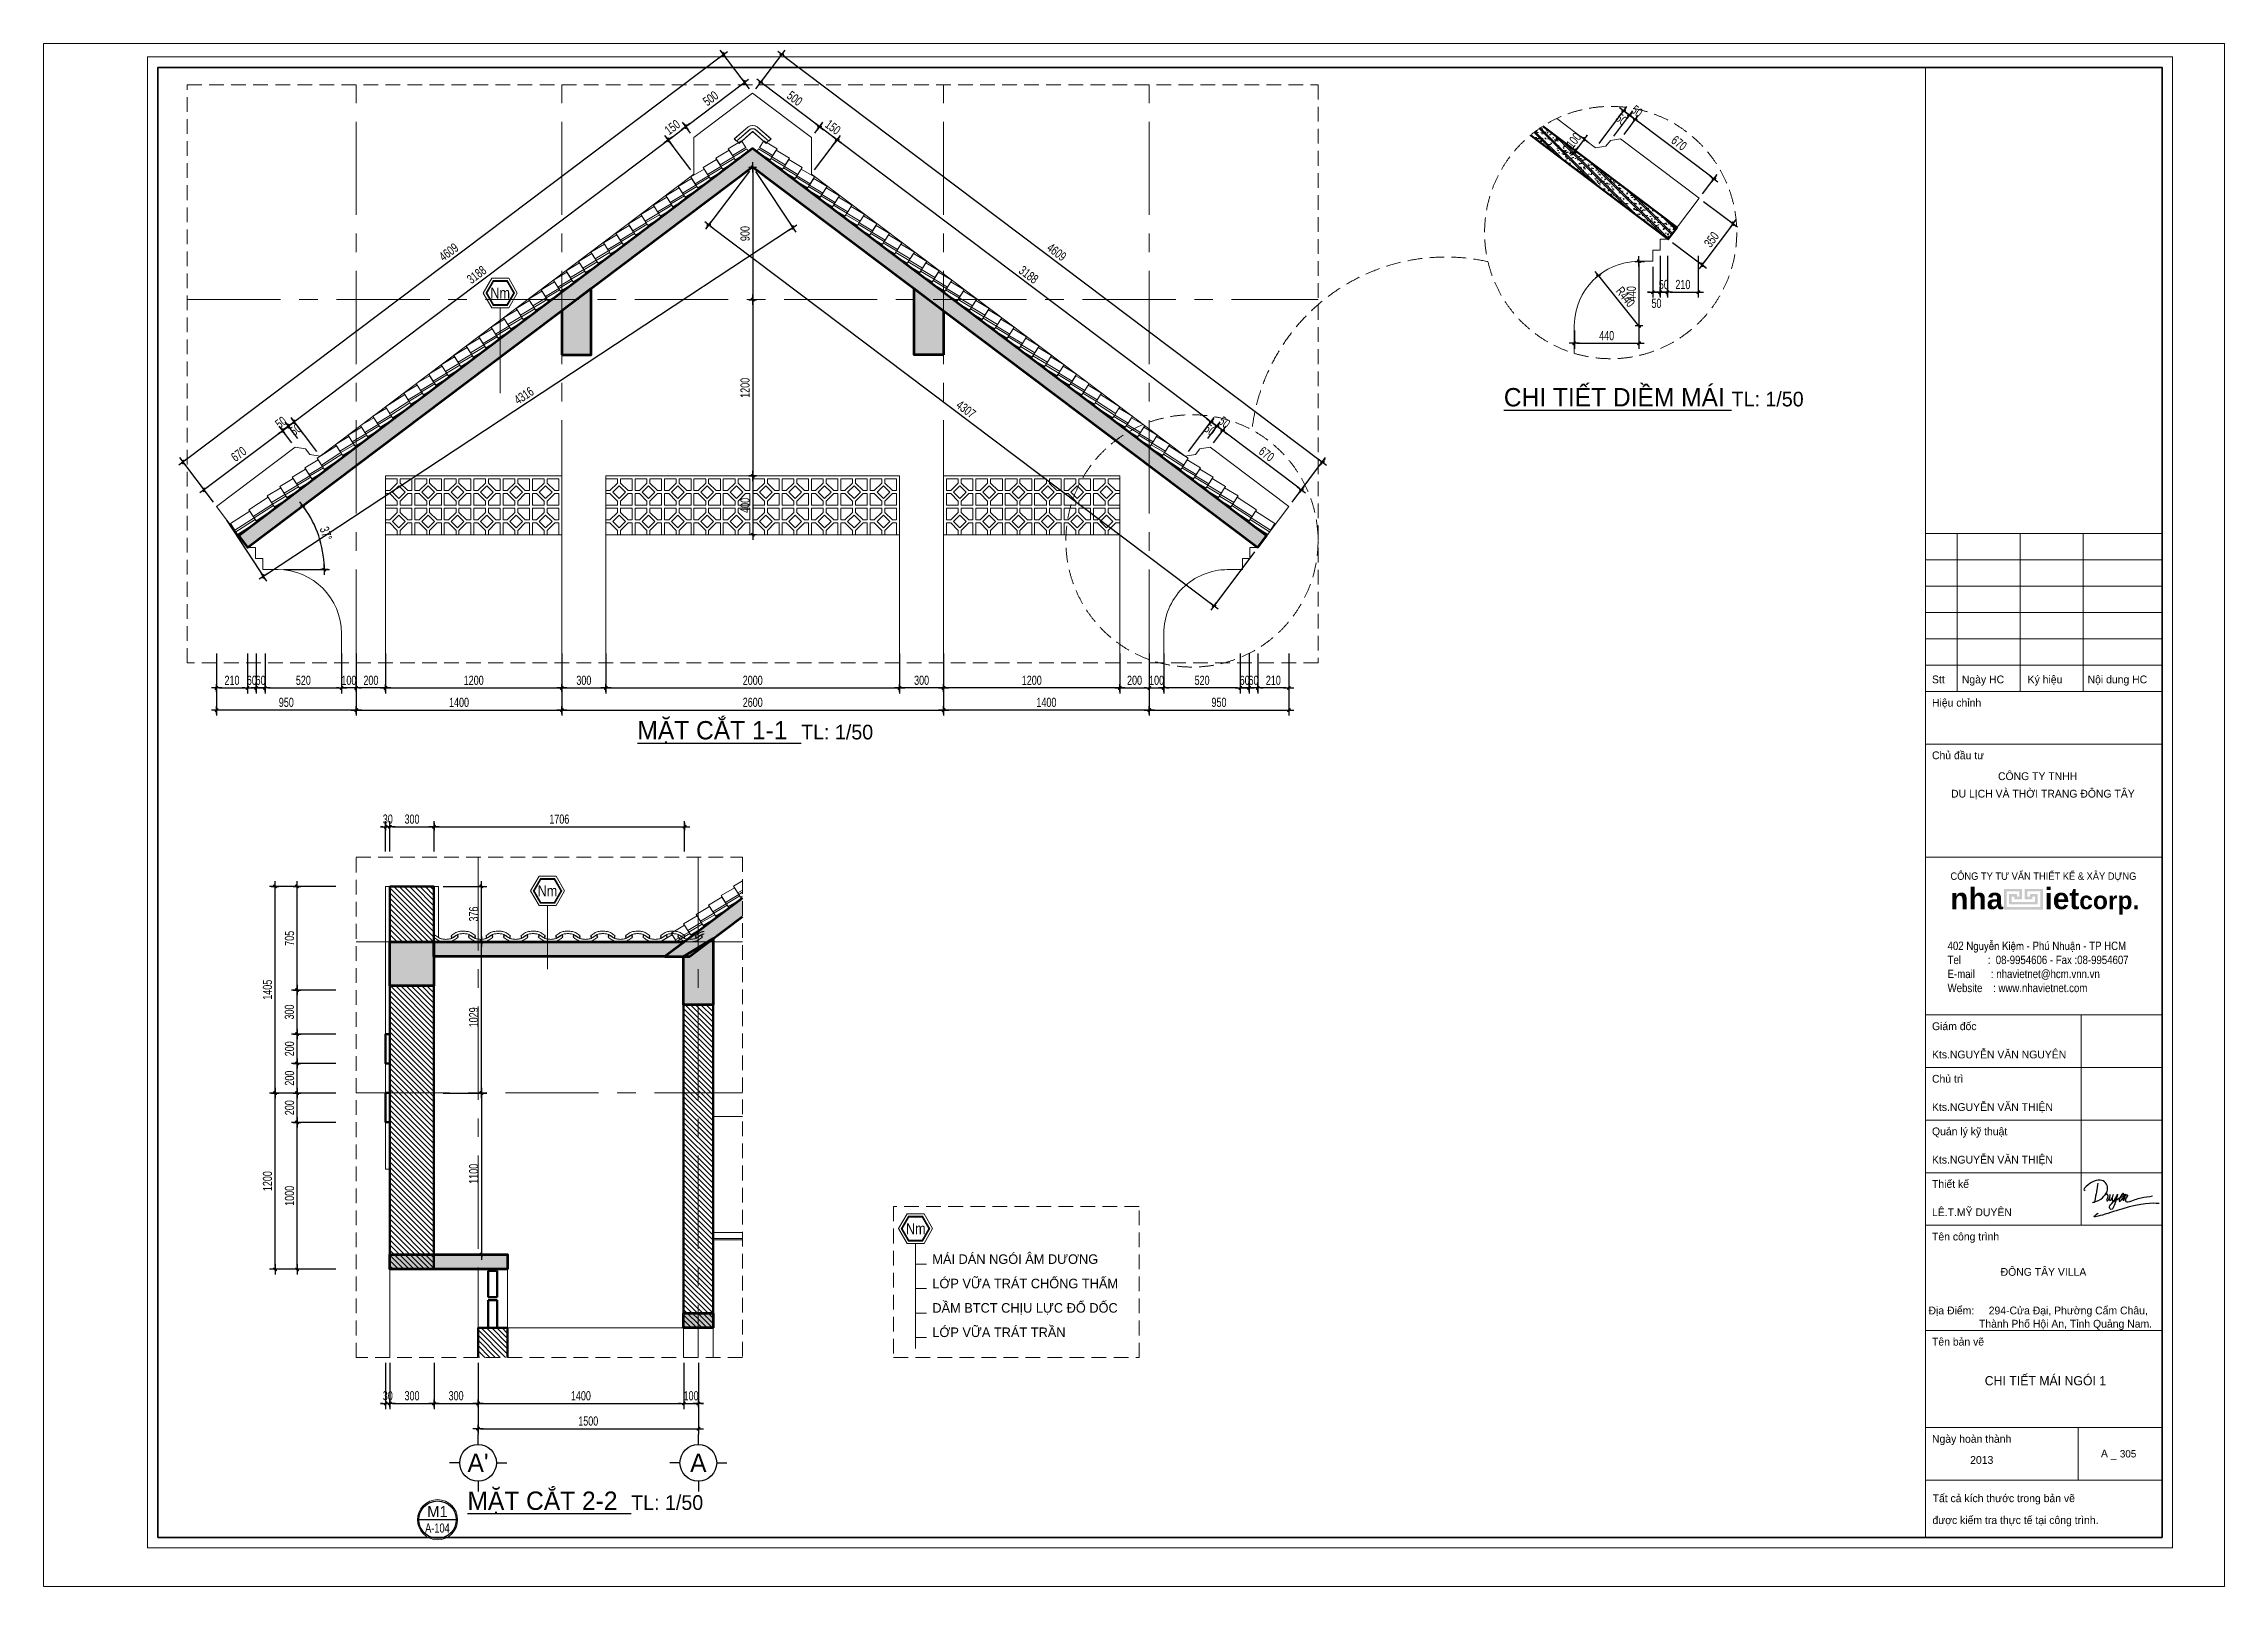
# Model space of a CAD drawing. Header units: inches. Extents: x 88947 to 296847, y 35049 to 161062.
# Drawn here: x 252297 to 267147, y 129559 to 140060 of the extents above; entities that cross this region are included whole.
import ezdxf
from ezdxf.enums import TextEntityAlignment as Align
from ezdxf.xclip import XClip

# ---------------------------------------------------------------- set-up
doc = ezdxf.new("R2010")
doc.units = ezdxf.units.IN
doc.header["$MEASUREMENT"] = 0
doc.header["$XCLIPFRAME"] = 0
doc.header["$PDMODE"] = 1
for name, pattern in [('ACAD_ISO03W100', [30, 12, -18]), ('CENTER', [50.8, 31.75, -6.35, 6.35, -6.35]), ('DASHED', [0.75, 0.5, -0.25])]:
    doc.linetypes.add(name, pattern=pattern)
for name, color, linetype in [('$AUDIT_BAD_LAYER1', 7, 'Continuous'), ('NHO', 8, 'Continuous'), ('text', 2, 'Continuous')]:
    doc.layers.add(name, color=color, linetype=linetype)
for name, color, linetype, lineweight in [('0.15', 175, 'Continuous', 20), ('0.4', 1, 'Continuous', 30), ('A-Dims', 145, 'Continuous', 25), ('A-Text', 30, 'Continuous', 9), ('A-Wall', 2, 'Continuous', 35), ('DIM', 7, 'Continuous', 25), ('GHICHU', 40, 'Continuous', 18), ('HACTH', 8, 'Continuous', 5), ('HATCH', 8, 'Continuous', 5), ('KHUNG 1', 6, 'Continuous', 70), ('KHUNG 2', 144, 'Continuous', 18), ('KY HIEU', 4, 'Continuous', 25), ('NETMANH', 192, 'Continuous', 18), ('THAY', 3, 'Continuous', 18), ('TRUC', 252, 'ACAD_ISO03W100', 13), ('TUONG', 4, 'Continuous', 50)]:
    doc.layers.add(name, color=color, linetype=linetype, lineweight=lineweight)
doc.styles.add('DDCo-B-Helve-condense', font='VHELVCB.TTF')
doc.styles.add('FRANKO', font='VFRANKO.TTF')
doc.styles.add('KHUNGTEN', font='VHELVEB.TTF')
doc.styles.add('TAS-MTEXT', font='VAVOB.TTF', dxfattribs={"width": 0.75})
doc.styles.add('VHELVEN', font='VHELVEN.TTF')
doc.styles.add('VNI-HELVE-CONDENSE', font='VNARIAL.TTF', dxfattribs={"width": 0.7})
doc.dimstyles.new('TAS-50', dxfattribs={"dimscale": 25, "dimtxt": 2.5, "dimasz": 0.7, "dimexe": 1.5, "dimexo": 1.5, "dimgap": 0.8, "dimtad": 1, "dimdec": 0, "dimzin": 3, "dimdsep": 46, "dimtxsty": 'VNI-HELVE-CONDENSE', "dimblk": 'TICK', "dimcen": 2.5, "dimclrt": 71, "dimazin": 2, "dimtfac": 0.75, "dimtdec": 0, "dimtix": 1, "dimtmove": 2, "dimatfit": 2, "dimldrblk": 'TICK123', "dimfxl": 1.5, "dimtolj": 1, "dimtzin": 0, "dimarcsym": 0})
pattern_1 = [(45, (-1030.02, -5005.12), (-17.67767, 17.67767), [])]
pattern_2 = [(45, (-530, -2405.12), (-17.67767, 17.67767), [])]

msp = doc.modelspace()

# ---------------------------------------------------------------- texts
at = {"layer": 'KY HIEU', "style": 'DDCo-B-Helve-condense'}
for p in [(255339.7, 138324.8), (255661.7, 134254.9), (258169.4, 131956)]:
    msp.add_text('Nm', height=75, dxfattribs=at).set_placement(p)
at = {"layer": 'text', "style": 'FRANKO'}
for s, height, p in [('MAÙI DAÙN NGOÙI AÂM DÖÔNG', 65, (258349.2, 131753.7)), ('LÔÙP VÖÕA TRAÙT CHOÁNG THAÁM', 65, (258349.2, 131587.8)), ('DAÀM BTCT CHÒU LÖÏC ÑOÅ DOÁC ', 65, (258349.2, 131421.9)), ('LÔÙP VÖÕA TRAÙT TRAÀN', 65, (258349.2, 131255.9)), ('CHI TIEÁT MAÙI NGOÙI 1', 62.5, (265515.4, 130927.5)), ('305', 50, (266435.7, 130436.3))]:
    msp.add_text(s, height=height, dxfattribs=at).set_placement(p)
msp.add_text('M1', height=75, dxfattribs=at).set_placement((254979.1, 130030), align=Align.CENTER)
at = {"layer": 'text', "style": 'TAS-MTEXT', "width": 0.75}
msp.add_text('A-104', height=62.5, dxfattribs=at).set_placement((254979.1, 129924.9), align=Align.CENTER)
at = {"layer": 'text', "char_height": 125, "width": 5864.249, "attachment_point": 1, "style": 'FRANKO'}
for s, insert in [('{\\LCHI TIEÁT DIEÀM MAÙI \\H0.8x;\\lTL: 1/50}', (262240.8, 137715.5)), ('{\\LMAËT CAÉT 1-1  \\H0.8x;\\lTL: 1/50}', (256341, 135448.8)), ('{\\LMAËT CAÉT 2-2  \\H0.8x;\\lTL: 1/50}', (255183.5, 130204.3))]:
    msp.add_mtext(s, dxfattribs=dict(at, insert=insert))

# ---------------------------------------------------------------- blocks, each defined once
blk = doc.blocks.new('TICK')
at = {"layer": 'A-Dims', "color": 1}
for p, q in [((-2, 0), (2, 0)), ((0, 1.5), (0, -1.5))]:
    blk.add_line(p, q, dxfattribs=at)
at = {"layer": 'A-Dims', "color": 1, "const_width": 0.788}
blk.add_lwpolyline([(-0.33, -0.35), (0.38, 0.38)], dxfattribs=at)
at = {"layer": 'A-Dims', "color": 1, "const_width": 0.394}
for points in [[(0.24, 0.52, -0.414214), (0.52, 0.52, -1)], [(0.52, 0.52, -0.414214), (0.52, 0.24, -1)], [(-0.47, -0.21, 0.414214), (-0.47, -0.49, 1)], [(-0.47, -0.49, 0.414214), (-0.19, -0.49, 1)]]:
    blk.add_lwpolyline(points, format="xyb", dxfattribs=at)
blk = doc.blocks.new('*D1712')
at = {"layer": 'Defpoints', "color": 0}
for p in [(254626, 131117), (254656, 131117), (254656, 130804)]:
    blk.add_point(p, dxfattribs=at)
at = {"layer": 'DIM', "color": 0, "lineweight": -2}
for p, q in [((254626, 131080), (254626, 130766)), ((254656, 131080), (254656, 130766)), ((254608, 130804), (254591, 130804)), ((254626, 130804), (254656, 130804)), ((254673, 130804), (254691, 130804))]:
    blk.add_line(p, q, dxfattribs=at)
at = {"layer": 'DIM', "color": 0, "lineweight": -2, "xscale": 17.5, "yscale": 17.5, "zscale": 17.5}
blk.add_blockref('TICK', (254626, 130804), dxfattribs=at)
at = {"layer": 'DIM', "color": 0, "lineweight": -2, "xscale": 17.5, "yscale": 17.5, "zscale": 17.5, "rotation": 180}
blk.add_blockref('TICK', (254656, 130804), dxfattribs=at)
at = {"layer": 'DIM', "color": 71, "insert": (254641, 130856), "char_height": 62.5, "attachment_point": 5, "style": 'VNI-HELVE-CONDENSE'}
blk.add_mtext('\\A1;30', dxfattribs=at)
blk = doc.blocks.new('TICK123')
at = {"layer": 'A-Dims', "color": 1}
blk.add_lwpolyline([(0.05, 0, 0, 0.84, 0), (-2.11, 0, 8.4, 8.4, 0)], format="xyseb", dxfattribs=at)
blk = doc.blocks.new('*D1713')
at = {"layer": 'Defpoints', "color": 0}
for p in [(254656, 131117), (254956, 131117), (254956, 130804)]:
    blk.add_point(p, dxfattribs=at)
at = {"layer": 'DIM', "color": 0, "lineweight": -2}
for p, q in [((254656, 131080), (254656, 130766)), ((254956, 131080), (254956, 130766)), ((254673, 130804), (254938, 130804))]:
    blk.add_line(p, q, dxfattribs=at)
at = {"layer": 'DIM', "color": 0, "lineweight": -2, "xscale": 17.5, "yscale": 17.5, "zscale": 17.5, "rotation": 180}
blk.add_blockref('TICK', (254656, 130804), dxfattribs=at)
at = {"layer": 'DIM', "color": 0, "lineweight": -2, "xscale": 17.5, "yscale": 17.5, "zscale": 17.5}
blk.add_blockref('TICK', (254956, 130804), dxfattribs=at)
at = {"layer": 'DIM', "color": 71, "insert": (254806, 130856), "char_height": 62.5, "attachment_point": 5, "style": 'VNI-HELVE-CONDENSE'}
blk.add_mtext('\\A1;300', dxfattribs=at)
blk = doc.blocks.new('*D1714')
at = {"layer": 'Defpoints', "color": 0}
for p in [(254956, 131117), (255256, 131117), (255256, 130804)]:
    blk.add_point(p, dxfattribs=at)
at = {"layer": 'DIM', "color": 0, "lineweight": -2}
for p, q in [((254956, 131080), (254956, 130766)), ((255256, 131080), (255256, 130766)), ((254973, 130804), (255238, 130804))]:
    blk.add_line(p, q, dxfattribs=at)
at = {"layer": 'DIM', "color": 0, "lineweight": -2, "xscale": 17.5, "yscale": 17.5, "zscale": 17.5, "rotation": 180}
blk.add_blockref('TICK', (254956, 130804), dxfattribs=at)
at = {"layer": 'DIM', "color": 0, "lineweight": -2, "xscale": 17.5, "yscale": 17.5, "zscale": 17.5}
blk.add_blockref('TICK', (255256, 130804), dxfattribs=at)
at = {"layer": 'DIM', "color": 71, "insert": (255106, 130856), "char_height": 62.5, "attachment_point": 5, "style": 'VNI-HELVE-CONDENSE'}
blk.add_mtext('\\A1;300', dxfattribs=at)
blk = doc.blocks.new('*D1715')
at = {"layer": 'Defpoints', "color": 0}
for p in [(255256, 131117), (256656, 131117), (256656, 130804)]:
    blk.add_point(p, dxfattribs=at)
at = {"layer": 'DIM', "color": 0, "lineweight": -2}
for p, q in [((255256, 131080), (255256, 130766)), ((256656, 131080), (256656, 130766)), ((255273, 130804), (256638, 130804))]:
    blk.add_line(p, q, dxfattribs=at)
at = {"layer": 'DIM', "color": 0, "lineweight": -2, "xscale": 17.5, "yscale": 17.5, "zscale": 17.5, "rotation": 180}
blk.add_blockref('TICK', (255256, 130804), dxfattribs=at)
at = {"layer": 'DIM', "color": 0, "lineweight": -2, "xscale": 17.5, "yscale": 17.5, "zscale": 17.5}
blk.add_blockref('TICK', (256656, 130804), dxfattribs=at)
at = {"layer": 'DIM', "color": 71, "insert": (255956, 130856), "char_height": 62.5, "attachment_point": 5, "style": 'VNI-HELVE-CONDENSE'}
blk.add_mtext('\\A1;1400', dxfattribs=at)
blk = doc.blocks.new('*D1716')
at = {"layer": 'Defpoints', "color": 0}
for p in [(255256, 131117), (256756, 131117), (256756, 130632)]:
    blk.add_point(p, dxfattribs=at)
at = {"layer": 'DIM', "color": 0, "lineweight": -2}
for p, q in [((255256, 131080), (255256, 130595)), ((256756, 131080), (256756, 130595)), ((255273, 130632), (256738, 130632))]:
    blk.add_line(p, q, dxfattribs=at)
at = {"layer": 'DIM', "color": 0, "lineweight": -2, "xscale": 17.5, "yscale": 17.5, "zscale": 17.5, "rotation": 180}
blk.add_blockref('TICK', (255256, 130632), dxfattribs=at)
at = {"layer": 'DIM', "color": 0, "lineweight": -2, "xscale": 17.5, "yscale": 17.5, "zscale": 17.5}
blk.add_blockref('TICK', (256756, 130632), dxfattribs=at)
at = {"layer": 'DIM', "color": 71, "insert": (256006, 130684), "char_height": 62.5, "attachment_point": 5, "style": 'VNI-HELVE-CONDENSE'}
blk.add_mtext('\\A1;1500', dxfattribs=at)
blk = doc.blocks.new('*D2175')
at = {"layer": 'Defpoints', "color": 0}
for p in [(254980, 133947), (255278, 133947), (254980, 132917)]:
    blk.add_point(p, dxfattribs=at)
at = {"layer": 'DIM', "color": 0, "lineweight": -2}
for p, q in [((255018, 133947), (255316, 133947)), ((255278, 132935), (255278, 133929)), ((255018, 132917), (255316, 132917))]:
    blk.add_line(p, q, dxfattribs=at)
at = {"layer": 'DIM', "color": 0, "lineweight": -2, "xscale": 17.5, "yscale": 17.5, "zscale": 17.5}
for p, rotation in [((255278, 133947), 90), ((255278, 132917), 270)]:
    blk.add_blockref('TICK', p, dxfattribs=dict(at, rotation=rotation))
at = {"layer": 'DIM', "color": 71, "insert": (255226, 133432), "char_height": 62.5, "attachment_point": 5, "rotation": 90, "style": 'VNI-HELVE-CONDENSE'}
blk.add_mtext('\\A1;1029', dxfattribs=at)
blk = doc.blocks.new('*D2176')
at = {"layer": 'Defpoints', "color": 0}
for p in [(254980, 134323), (255278, 134323), (254980, 133947)]:
    blk.add_point(p, dxfattribs=at)
at = {"layer": 'DIM', "color": 0, "lineweight": -2}
for p, q in [((255018, 134323), (255316, 134323)), ((255278, 133964), (255278, 134305)), ((255018, 133947), (255316, 133947))]:
    blk.add_line(p, q, dxfattribs=at)
at = {"layer": 'DIM', "color": 0, "lineweight": -2, "xscale": 17.5, "yscale": 17.5, "zscale": 17.5}
for p, rotation in [((255278, 134323), 90), ((255278, 133947), 270)]:
    blk.add_blockref('TICK', p, dxfattribs=dict(at, rotation=rotation))
at = {"layer": 'DIM', "color": 71, "insert": (255226, 134135), "char_height": 62.5, "attachment_point": 5, "rotation": 90, "style": 'VNI-HELVE-CONDENSE'}
blk.add_mtext('\\A1;376', dxfattribs=at)
blk = doc.blocks.new('*D2177')
at = {"layer": 'Defpoints', "color": 0}
for p in [(254023, 132717), (254326, 132717), (254326, 131717)]:
    blk.add_point(p, dxfattribs=at)
at = {"layer": 'DIM', "color": 0, "lineweight": -2}
for p, q in [((254288, 132717), (253986, 132717)), ((254023, 131735), (254023, 132700)), ((254288, 131717), (253986, 131717))]:
    blk.add_line(p, q, dxfattribs=at)
at = {"layer": 'DIM', "color": 0, "lineweight": -2, "xscale": 17.5, "yscale": 17.5, "zscale": 17.5}
for p, rotation in [((254023, 132717), 90), ((254023, 131717), 270)]:
    blk.add_blockref('TICK', p, dxfattribs=dict(at, rotation=rotation))
at = {"layer": 'DIM', "color": 71, "insert": (253972, 132217), "char_height": 62.5, "attachment_point": 5, "rotation": 90, "style": 'VNI-HELVE-CONDENSE'}
blk.add_mtext('\\A1;1000', dxfattribs=at)
blk = doc.blocks.new('*D2178')
at = {"layer": 'Defpoints', "color": 0}
for p in [(254023, 132917), (254326, 132917), (254326, 132717)]:
    blk.add_point(p, dxfattribs=at)
at = {"layer": 'DIM', "color": 0, "lineweight": -2}
for p, q in [((254288, 132917), (253986, 132917)), ((254023, 132735), (254023, 132900)), ((254288, 132717), (253986, 132717))]:
    blk.add_line(p, q, dxfattribs=at)
at = {"layer": 'DIM', "color": 0, "lineweight": -2, "xscale": 17.5, "yscale": 17.5, "zscale": 17.5}
for p, rotation in [((254023, 132917), 90), ((254023, 132717), 270)]:
    blk.add_blockref('TICK', p, dxfattribs=dict(at, rotation=rotation))
at = {"layer": 'DIM', "color": 71, "insert": (253972, 132817), "char_height": 62.5, "attachment_point": 5, "rotation": 90, "style": 'VNI-HELVE-CONDENSE'}
blk.add_mtext('\\A1;200', dxfattribs=at)
blk = doc.blocks.new('*D2179')
at = {"layer": 'Defpoints', "color": 0}
for p in [(254023, 133118), (254326, 133118), (254326, 132917)]:
    blk.add_point(p, dxfattribs=at)
at = {"layer": 'DIM', "color": 0, "lineweight": -2}
for p, q in [((254288, 133118), (253986, 133118)), ((254023, 132935), (254023, 133100)), ((254288, 132917), (253986, 132917))]:
    blk.add_line(p, q, dxfattribs=at)
at = {"layer": 'DIM', "color": 0, "lineweight": -2, "xscale": 17.5, "yscale": 17.5, "zscale": 17.5}
for p, rotation in [((254023, 133118), 90), ((254023, 132917), 270)]:
    blk.add_blockref('TICK', p, dxfattribs=dict(at, rotation=rotation))
at = {"layer": 'DIM', "color": 71, "insert": (253972, 133018), "char_height": 62.5, "attachment_point": 5, "rotation": 90, "style": 'VNI-HELVE-CONDENSE'}
blk.add_mtext('\\A1;200', dxfattribs=at)
blk = doc.blocks.new('*D2180')
at = {"layer": 'Defpoints', "color": 0}
for p in [(254023, 133318), (254326, 133318), (254326, 133118)]:
    blk.add_point(p, dxfattribs=at)
at = {"layer": 'DIM', "color": 0, "lineweight": -2}
for p, q in [((254288, 133318), (253986, 133318)), ((254023, 133135), (254023, 133300)), ((254288, 133118), (253986, 133118))]:
    blk.add_line(p, q, dxfattribs=at)
at = {"layer": 'DIM', "color": 0, "lineweight": -2, "xscale": 17.5, "yscale": 17.5, "zscale": 17.5}
for p, rotation in [((254023, 133318), 90), ((254023, 133118), 270)]:
    blk.add_blockref('TICK', p, dxfattribs=dict(at, rotation=rotation))
at = {"layer": 'DIM', "color": 71, "insert": (253972, 133218), "char_height": 62.5, "attachment_point": 5, "rotation": 90, "style": 'VNI-HELVE-CONDENSE'}
blk.add_mtext('\\A1;200', dxfattribs=at)
blk = doc.blocks.new('*D2181')
at = {"layer": 'Defpoints', "color": 0}
for p in [(254023, 133618), (254326, 133618), (254326, 133318)]:
    blk.add_point(p, dxfattribs=at)
at = {"layer": 'DIM', "color": 0, "lineweight": -2}
for p, q in [((254288, 133618), (253986, 133618)), ((254023, 133335), (254023, 133600)), ((254288, 133318), (253986, 133318))]:
    blk.add_line(p, q, dxfattribs=at)
at = {"layer": 'DIM', "color": 0, "lineweight": -2, "xscale": 17.5, "yscale": 17.5, "zscale": 17.5}
for p, rotation in [((254023, 133618), 90), ((254023, 133318), 270)]:
    blk.add_blockref('TICK', p, dxfattribs=dict(at, rotation=rotation))
at = {"layer": 'DIM', "color": 71, "insert": (253971, 133468), "char_height": 62.5, "attachment_point": 5, "rotation": 90, "style": 'VNI-HELVE-CONDENSE'}
blk.add_mtext('\\A1;300', dxfattribs=at)
blk = doc.blocks.new('*D2182')
at = {"layer": 'Defpoints', "color": 0}
for p in [(254023, 134323), (254326, 134323), (254326, 133618)]:
    blk.add_point(p, dxfattribs=at)
at = {"layer": 'DIM', "color": 0, "lineweight": -2}
for p, q in [((254288, 134323), (253986, 134323)), ((254023, 133635), (254023, 134305)), ((254288, 133618), (253986, 133618))]:
    blk.add_line(p, q, dxfattribs=at)
at = {"layer": 'DIM', "color": 0, "lineweight": -2, "xscale": 17.5, "yscale": 17.5, "zscale": 17.5}
for p, rotation in [((254023, 134323), 90), ((254023, 133618), 270)]:
    blk.add_blockref('TICK', p, dxfattribs=dict(at, rotation=rotation))
at = {"layer": 'DIM', "color": 71, "insert": (253972, 133970), "char_height": 62.5, "attachment_point": 5, "rotation": 90, "style": 'VNI-HELVE-CONDENSE'}
blk.add_mtext('\\A1;705', dxfattribs=at)
blk = doc.blocks.new('*D2183')
at = {"layer": 'Defpoints', "color": 0}
for p in [(253873, 132917), (254326, 132917), (254326, 131717)]:
    blk.add_point(p, dxfattribs=at)
at = {"layer": 'DIM', "color": 0, "lineweight": -2}
for p, q in [((254288, 132917), (253836, 132917)), ((253873, 131735), (253873, 132900)), ((254288, 131717), (253836, 131717))]:
    blk.add_line(p, q, dxfattribs=at)
at = {"layer": 'DIM', "color": 0, "lineweight": -2, "xscale": 17.5, "yscale": 17.5, "zscale": 17.5}
for p, rotation in [((253873, 132917), 90), ((253873, 131717), 270)]:
    blk.add_blockref('TICK', p, dxfattribs=dict(at, rotation=rotation))
at = {"layer": 'DIM', "color": 71, "insert": (253822, 132317), "char_height": 62.5, "attachment_point": 5, "rotation": 90, "style": 'VNI-HELVE-CONDENSE'}
blk.add_mtext('\\A1;1200', dxfattribs=at)
blk = doc.blocks.new('*D2184')
at = {"layer": 'Defpoints', "color": 0}
for p in [(253873, 134323), (254326, 134323), (254326, 132917)]:
    blk.add_point(p, dxfattribs=at)
at = {"layer": 'DIM', "color": 0, "lineweight": -2}
for p, q in [((254288, 134323), (253836, 134323)), ((253873, 132935), (253873, 134305)), ((254288, 132917), (253836, 132917))]:
    blk.add_line(p, q, dxfattribs=at)
at = {"layer": 'DIM', "color": 0, "lineweight": -2, "xscale": 17.5, "yscale": 17.5, "zscale": 17.5}
for p, rotation in [((253873, 134323), 90), ((253873, 132917), 270)]:
    blk.add_blockref('TICK', p, dxfattribs=dict(at, rotation=rotation))
at = {"layer": 'DIM', "color": 71, "insert": (253822, 133620), "char_height": 62.5, "attachment_point": 5, "rotation": 90, "style": 'VNI-HELVE-CONDENSE'}
blk.add_mtext('\\A1;1405', dxfattribs=at)
blk = doc.blocks.new('TRUCCOT')
for p, q in [((0, -140), (0, 0)), ((-250, -390), (-390, -390)), ((250, -390), (390, -390)), ((0, -640), (0, -780))]:
    blk.add_line(p, q)
blk.add_circle((0, -390), 250)
at = {"layer": 'GHICHU', "style": 'VHELVEN'}
blk.add_attdef('TRUC', text='', height=280, dxfattribs=at).set_placement((0, -390), align=Align.MIDDLE_CENTER)
blk = doc.blocks.new('A$C19BC2735')
at = {"layer": 'THAY'}
for points in [[(-499, -193), (-122, 132)], [(-440, -261), (-64, 64)], [(371, -320), (0, 0), (-371, -320)], [(440, -261), (64, 64)], [(499, -193), (122, 132)], [(-499, -193), (-440, -261), (-430, -252), (-371, -320)], [(499, -193), (440, -261), (430, -252), (371, -320)]]:
    blk.add_lwpolyline(points, dxfattribs=at)
for points in [[(122, 132, 0.306991), (-122, 132, 1)], [(72, 58, 0.306991), (-72, 58, 0.306991)]]:
    blk.add_lwpolyline(points, format="xyb", dxfattribs=at)
blk = doc.blocks.new('A$C54C250A4')
at = {"layer": 'THAY'}
for points in [[(-41, 65), (-12, 19), (-192, -88), (-221, -43), (-41, 65)], [(-300, -116), (-271, -162), (-362, -216), (-391, -170), (-300, -116)], [(-215, -52), (-186, -98), (-277, -152), (-306, -107), (-215, -52)], [(-180, -108), (-168, -127), (-259, -181), (-271, -162), (-180, -108)], [(-96, -45), (-84, -64), (-174, -117), (-186, -98), (-96, -45)], [(-470, -244), (-441, -290), (-532, -344), (-561, -298), (-470, -244)], [(-385, -180), (-356, -226), (-447, -280), (-476, -234), (-385, -180)], [(-350, -235), (-338, -254), (-429, -309), (-441, -290), (-350, -235)], [(-265, -172), (-253, -191), (-344, -245), (-356, -226), (-265, -172)], [(-725, -436), (-696, -482), (-787, -536), (-816, -490), (-725, -436)], [(-640, -372), (-611, -418), (-702, -472), (-731, -426), (-640, -372)], [(-605, -427), (-593, -446), (-684, -500), (-696, -481), (-605, -427)], [(-555, -308), (-526, -354), (-617, -408), (-646, -362), (-555, -308)], [(-520, -363), (-508, -382), (-599, -437), (-611, -417), (-520, -363)], [(-435, -299), (-423, -318), (-514, -373), (-526, -354), (-435, -299)], [(-895, -564), (-866, -609), (-957, -664), (-986, -618), (-895, -564)], [(-810, -500), (-781, -546), (-872, -600), (-901, -554), (-810, -500)], [(-774, -556), (-762, -575), (-853, -629), (-865, -610), (-774, -556)], [(-1065, -692), (-1035, -737), (-1126, -792), (-1156, -746), (-1065, -692)], [(-980, -628), (-950, -673), (-1042, -728), (-1071, -682), (-980, -628)], [(-944, -684), (-932, -703), (-1023, -757), (-1035, -738), (-944, -684)], [(-859, -620), (-847, -639), (-938, -693), (-950, -674), (-859, -620)], [(-1319, -883), (-1290, -929), (-1381, -984), (-1411, -938), (-1319, -883)], [(-1234, -819), (-1205, -865), (-1296, -920), (-1326, -874), (-1234, -819)], [(-1199, -875), (-1186, -894), (-1277, -949), (-1290, -930), (-1199, -875)], [(-1150, -755), (-1120, -801), (-1211, -856), (-1241, -810), (-1150, -755)], [(-1029, -748), (-1017, -767), (-1108, -821), (-1120, -802), (-1029, -748)], [(-1490, -1011), (-1460, -1057), (-1551, -1112), (-1581, -1066), (-1490, -1011)], [(-1405, -947), (-1375, -993), (-1466, -1048), (-1496, -1002), (-1405, -947)], [(-1369, -1004), (-1357, -1023), (-1447, -1077), (-1460, -1058), (-1369, -1004)], [(-1284, -939), (-1271, -958), (-1362, -1013), (-1375, -993), (-1284, -939)], [(-1659, -1139), (-1630, -1185), (-1721, -1239), (-1751, -1194), (-1659, -1139)], [(-1574, -1075), (-1545, -1121), (-1636, -1176), (-1666, -1130), (-1574, -1075)], [(-1539, -1131), (-1526, -1150), (-1617, -1205), (-1630, -1186), (-1539, -1131)], [(-1454, -1067), (-1441, -1086), (-1532, -1141), (-1545, -1122), (-1454, -1067)], [(-1914, -1331), (-1885, -1377), (-1976, -1431), (-2006, -1385), (-1914, -1331)], [(-1829, -1267), (-1800, -1313), (-1891, -1367), (-1920, -1321), (-1829, -1267)], [(-1793, -1323), (-1781, -1342), (-1872, -1396), (-1885, -1377), (-1793, -1323)], [(-1744, -1203), (-1715, -1249), (-1806, -1303), (-1835, -1257), (-1744, -1203)], [(-1708, -1259), (-1696, -1278), (-1787, -1332), (-1800, -1313), (-1708, -1259)], [(-1624, -1195), (-1611, -1214), (-1702, -1269), (-1715, -1249), (-1624, -1195)], [(-2084, -1459), (-2055, -1505), (-2146, -1559), (-2175, -1513), (-2084, -1459)], [(-1999, -1395), (-1970, -1441), (-2061, -1495), (-2091, -1449), (-1999, -1395)], [(-1963, -1451), (-1951, -1470), (-2042, -1525), (-2055, -1505), (-1963, -1451)], [(-1879, -1387), (-1866, -1406), (-1957, -1461), (-1970, -1442), (-1879, -1387)], [(-2254, -1587), (-2225, -1633), (-2316, -1687), (-2345, -1641), (-2254, -1587)], [(-2169, -1523), (-2140, -1569), (-2231, -1623), (-2260, -1577), (-2169, -1523)], [(-2133, -1579), (-2121, -1598), (-2212, -1652), (-2225, -1633), (-2133, -1579)], [(-2048, -1515), (-2036, -1534), (-2127, -1588), (-2140, -1569), (-2048, -1515)], [(-2509, -1779), (-2480, -1825), (-2571, -1879), (-2600, -1833), (-2509, -1779)], [(-2424, -1715), (-2395, -1761), (-2486, -1815), (-2515, -1769), (-2424, -1715)], [(-2388, -1771), (-2376, -1790), (-2467, -1844), (-2480, -1825), (-2388, -1771)], [(-2339, -1651), (-2310, -1697), (-2401, -1751), (-2430, -1705), (-2339, -1651)], [(-2303, -1707), (-2291, -1726), (-2382, -1780), (-2394, -1761), (-2303, -1707)], [(-2218, -1643), (-2206, -1662), (-2297, -1716), (-2309, -1697), (-2218, -1643)], [(-2679, -1907), (-2650, -1952), (-2741, -2007), (-2770, -1961), (-2679, -1907)], [(-2594, -1843), (-2565, -1889), (-2656, -1943), (-2685, -1897), (-2594, -1843)], [(-2558, -1899), (-2546, -1918), (-2637, -1972), (-2649, -1953), (-2558, -1899)], [(-2473, -1835), (-2461, -1854), (-2552, -1908), (-2564, -1889), (-2473, -1835)], [(-2849, -2035), (-2820, -2080), (-2911, -2135), (-2940, -2089), (-2849, -2035)], [(-2764, -1971), (-2735, -2016), (-2826, -2071), (-2855, -2025), (-2764, -1971)], [(-2643, -1963), (-2631, -1982), (-2722, -2036), (-2734, -2017), (-2643, -1963)], [(-3104, -2227), (-3075, -2272), (-3166, -2327), (-3195, -2281), (-3104, -2227)], [(-3019, -2163), (-2990, -2208), (-3081, -2263), (-3110, -2217), (-3019, -2163)], [(-2983, -2219), (-2971, -2238), (-3062, -2292), (-3074, -2273), (-2983, -2219)], [(-2934, -2099), (-2905, -2144), (-2996, -2199), (-3025, -2153), (-2934, -2099)], [(-2898, -2155), (-2886, -2174), (-2977, -2228), (-2989, -2209), (-2898, -2155)], [(-2813, -2090), (-2801, -2109), (-2892, -2164), (-2904, -2145), (-2813, -2090)], [(-3274, -2354), (-3245, -2400), (-3336, -2455), (-3365, -2409), (-3274, -2354)], [(-3189, -2290), (-3160, -2336), (-3251, -2391), (-3280, -2345), (-3189, -2290)], [(-3153, -2346), (-3141, -2365), (-3232, -2420), (-3244, -2401), (-3153, -2346)], [(-3068, -2283), (-3056, -2302), (-3147, -2356), (-3159, -2337), (-3068, -2283)], [(-3444, -2482), (-3415, -2528), (-3506, -2582), (-3535, -2536), (-3444, -2482)], [(-3359, -2418), (-3330, -2464), (-3421, -2519), (-3450, -2473), (-3359, -2418)], [(-3323, -2474), (-3311, -2493), (-3402, -2548), (-3414, -2528), (-3323, -2474)], [(-3238, -2410), (-3226, -2429), (-3317, -2484), (-3329, -2465), (-3238, -2410)], [(-3614, -2610), (-3584, -2656), (-3675, -2710), (-3705, -2664), (-3614, -2610)], [(-3578, -2666), (-3566, -2685), (-3656, -2739), (-3669, -2720), (-3578, -2666)], [(-3529, -2546), (-3499, -2592), (-3590, -2646), (-3620, -2600), (-3529, -2546)], [(-3493, -2602), (-3481, -2621), (-3572, -2675), (-3584, -2656), (-3493, -2602)], [(-3408, -2538), (-3396, -2557), (-3487, -2612), (-3499, -2592), (-3408, -2538)], [(-3868, -2802), (-3839, -2848), (-3926, -2900), (-3956, -2854), (-3868, -2802)], [(-3783, -2738), (-3754, -2784), (-3845, -2838), (-3874, -2792), (-3783, -2738)], [(-3748, -2794), (-3735, -2813), (-3826, -2867), (-3839, -2848), (-3748, -2794)], [(-3698, -2674), (-3669, -2720), (-3760, -2774), (-3790, -2728), (-3698, -2674)], [(-3663, -2730), (-3651, -2749), (-3741, -2803), (-3754, -2784), (-3663, -2730)], [(-3832, -2858), (-3820, -2877), (-3908, -2929), (-3920, -2910), (-3832, -2858)]]:
    blk.add_lwpolyline(points, dxfattribs=at)
blk = doc.blocks.new('A$C28FC07F9')
at = {"layer": 'THAY', "xscale": 0.25, "yscale": 0.25, "zscale": 0.25}
blk.add_blockref('A$C19BC2735', (0, 114), dxfattribs=at)
at = {"layer": 'THAY'}
blk.add_blockref('A$C54C250A4', (0, 0), dxfattribs=at)
blk = doc.blocks.new('A$C59765E67')
at = {"layer": 'THAY'}
for points in [[(-439, 178), (-473, 140), (-449, 118), (-479, 86)], [(439, 178), (473, 140), (449, 118), (479, 86)]]:
    blk.add_lwpolyline(points, dxfattribs=at)
for points in [[(-479, 86), (-333, -16), (-183, -74), (-40, -92)], [(-439, 178), (-293, 76), (-143, 18), (0, 0)], [(479, 86), (333, -16), (183, -74), (-40, -92)], [(439, 178), (293, 76), (143, 18), (0, 0)]]:
    blk.add_spline(points, degree=3, dxfattribs=at)
blk = doc.blocks.new('A$C45477D59')
at = {"layer": 'THAY', "yscale": 0.1744680851115845, "zscale": 0.174468085106383}
for p, xscale in [((81, 16), 0.1744680851043086), ((318, 16), -0.1744680851043086), ((556, 16), 0.1744680851043086), ((794, 16), -0.1744680851043086), ((1031, 16), -0.1744680851043086), ((1269, 16), 0.1744680851043086), ((1506, 16), -0.1744680851043086), ((1506, 16), 0.1744680851043086), ((1744, 16), -0.1744680851043086), ((1981, 16), 0.1744680851043086), ((2219, 16), 0.1744680851043086), ((2456, 16), -0.1744680851043086), ((2694, 16), -0.1744680851043086), ((2931, 16), 0.1744680851043086), ((3169, 16), 0.1744680851043086), ((3169, 16), -0.1744680851043086), ((3407, 16), -0.1744680851043086), ((3644, 16), 0.1744680851043086), ((3882, 16), -0.1744680851043086), ((3882, 16), 0.1744680851043086), ((4119, 16), -0.1744680851043086), ((4357, 16), 0.1744680851043086), ((4594, 16), -0.1744680851043086), ((4832, 16), 0.1744680851043086), ((5069, 16), 0.1744680851043086), ((5069, 16), -0.1744680851043086), ((5307, 16), -0.1744680851043086), ((5544, 16), -0.1744680851115845), ((5544, 16), 0.1744680851115845), ((5782, 16), -0.1744680851115845), ((6019, 16), 0.1744680851115845), ((6257, 16), -0.1744680851115845), ((6495, 16), 0.1744680851115845), ((6732, 16), 0.1744680851115845), ((6732, 16), -0.1744680851115845), ((6970, 16), -0.1744680851115845), ((7207, 16), 0.1744680851115845), ((7445, 16), -0.1744680851115845), ((7445, 16), 0.1744680851115845), ((7682, 16), -0.1744680851115845)]:
    blk.add_blockref('A$C59765E67', p, dxfattribs=dict(at, xscale=xscale))
at = {"layer": 'THAY', "yscale": 0.1744680851115845, "zscale": 0.174468085106383, "rotation": 180}
for p, xscale in [((200, 56), -0.1744680851043086), ((437, 56), 0.1744680851043086), ((675, 56), 0.1744680851043086), ((912, 56), -0.1744680851043086), ((1150, 56), -0.1744680851043086), ((1387, 56), 0.1744680851043086), ((1625, 56), -0.1744680851043086), ((1863, 56), 0.1744680851043086), ((2100, 56), 0.1744680851043086), ((2338, 56), -0.1744680851043086), ((2575, 56), -0.1744680851043086), ((2813, 56), -0.1744680851043086), ((3050, 56), 0.1744680851043086), ((3288, 56), -0.1744680851043086), ((3525, 56), 0.1744680851043086), ((3763, 56), 0.1744680851043086), ((4000, 56), -0.1744680851043086), ((4238, 56), 0.1744680851043086), ((4475, 56), 0.1744680851043086), ((4713, 56), -0.1744680851043086), ((4951, 56), 0.1744680851043086), ((5188, 56), -0.1744680851043086), ((5426, 56), 0.1744680851115845), ((5663, 56), -0.1744680851115845), ((5901, 56), 0.1744680851115845), ((6138, 56), -0.1744680851115845), ((6376, 56), -0.1744680851115845), ((6613, 56), 0.1744680851115845), ((6851, 56), -0.1744680851115845), ((7088, 56), -0.1744680851115845), ((7326, 56), 0.1744680851115845), ((7563, 56), -0.1744680851115845)]:
    blk.add_blockref('A$C59765E67', p, dxfattribs=dict(at, xscale=xscale))
at = {"layer": 'THAY'}
ref = blk.add_blockref('A$C59765E67', (7801, 56), dxfattribs=dict(at, xscale=0.1744680851115845, yscale=0.1744680851115845, zscale=0.174468085106383, rotation=180))
XClip(ref).set_block_clipping_path([(5.893354171, -233.7417731194), (2717.7883433633, 994.0127176896)])
blk = doc.blocks.new('A$C267455CB')
at = {"layer": 'HACTH'}
h = blk.add_hatch(dxfattribs=at)
h.set_pattern_fill('ANSI31', color=256, scale=200, style=0)
h.set_pattern_definition([(45, (-530, -575.637), (-17.6777, 17.6777), [])])
h.paths.add_polyline_path([(-530, -576), (-230, -576), (-230, -200), (-530, -200)])
h = blk.add_hatch(dxfattribs=at)
h.set_pattern_fill('ANSI31', color=256, scale=200, style=0)
h.set_pattern_definition(pattern_2)
h.paths.add_polyline_path([(-230, -2805), (-530, -2805), (-530, -876), (-230, -876)])
h = blk.add_hatch(dxfattribs=at)
h.set_pattern_fill('ANSI31', color=256, scale=200, style=0)
h.set_pattern_definition(pattern_2)
h.paths.add_polyline_path([(-230, -2805), (-530, -2805), (-530, -876), (-230, -876)])
h = blk.add_hatch(dxfattribs=at)
h.set_pattern_fill('ANSI31', color=256, scale=200, style=0)
h.set_pattern_definition([(45, (-2430.02, -3205.12), (-17.67767, 17.67767), [])])
h.paths.add_polyline_path([(-2230, -3205), (-2230, -1005), (-2430, -1005), (-2430, -3205)])
h = blk.add_hatch(dxfattribs=at)
h.set_pattern_fill('ANSI31', color=256, scale=200, style=0)
h.set_pattern_definition(pattern_1)
h.paths.add_polyline_path([(-1030, -5005), (-830, -5005), (-830, -3205), (-1030, -3205)])
h = blk.add_hatch(dxfattribs=at)
h.set_pattern_fill('ANSI31', color=256, scale=200, style=0)
h.set_pattern_definition(pattern_1)
h.paths.add_polyline_path([(-1030, -5005), (-830, -5005), (-830, -3205), (-1030, -3205)])
at = {"layer": 'KHUNG 1'}
blk.add_hatch(color=256, dxfattribs=at).paths.add_polyline_path([(-7424, -576), (-7230, -554), (-4830, 1254), (-2269, -676), (-2103, -676), (-4830, 1379)])
at = {"layer": 'HATCH'}
for points in [[(-6030, -2556), (-2430, -2556)], [(-6030, -2596), (-2430, -2596)]]:
    blk.add_lwpolyline(points, dxfattribs=at)
at = {"layer": 'KHUNG 1'}
blk.add_lwpolyline([(-7424, -576), (-4830, 1379), (-2103, -676), (-2269, -676), (-4830, 1254), (-7230, -554), (-7424, -576)], dxfattribs=at)
for points in [[(-2430, -1005), (-2230, -1005), (-2230, -676), (-2430, -554)], [(-2103, -676), (-530, -676), (-530, -576), (-2236, -576)], [(-530, -876), (-230, -876), (-230, -576), (-530, -576)], [(-1030, -2805), (-230, -2805), (-230, -2705), (-1030, -2705)], [(-2430, -3205), (-2230, -3205), (-2230, -3105), (-2430, -3105)]]:
    blk.add_lwpolyline(points, close=True, dxfattribs=at)
for points in [[(-2430, -554), (-2230, -676), (-2430, -1005), (-2230, -1005)], [(-2236, -576), (-530, -576), (-2103, -676), (-530, -676)], [(-530, -576), (-230, -576), (-530, -876), (-230, -876)], [(-1030, -2705), (-230, -2705), (-1030, -2805), (-230, -2805)], [(-2430, -3105), (-2230, -3105), (-2430, -3205), (-2230, -3205)]]:
    blk.add_solid(points, dxfattribs=at)
at = {"layer": 'THAY'}
for points in [[(-560, -546), (-560, -200), (-200, -200), (-200, -2125), (-230, -2125)], [(-200, -1405), (-200, -1605)], [(-5930, -1605), (-2430, -1605)], [(-5930, -1765), (-2430, -1765)], [(-6030, -2605), (-2430, -2605)], [(-1030, -2805), (-1030, -3205)], [(-830, -2805), (-830, -3205)], [(-230, -8855), (-230, -2805)], [(-1030, -3205), (-2230, -3205)]]:
    blk.add_lwpolyline(points, dxfattribs=at)
blk.add_lwpolyline([(-2430, -5005), (-2230, -5005), (-2230, -3205), (-2430, -3205)], close=True, dxfattribs=at)
at = {"layer": 'TRUC', "linetype": 'CENTER', "ltscale": 20}
for points in [[(-2330, 1886), (-2330, -9641)], [(-830, 1886), (-830, -9641)], [(2843, -576), (-13632, -576)], [(2843, -1605), (-13632, -1605)]]:
    blk.add_lwpolyline(points, dxfattribs=at)
at = {"layer": 'TUONG'}
for points in [[(-530, -576), (-230, -576), (-230, -200), (-530, -200)], [(-230, -2805), (-530, -2805), (-530, -876), (-230, -876)], [(-2230, -3205), (-2230, -1005), (-2430, -1005), (-2430, -3205)], [(-1030, -5005), (-830, -5005), (-830, -3205), (-1030, -3205)]]:
    blk.add_lwpolyline(points, close=True, dxfattribs=at)
for points in [[(-230, -1205), (-200, -1205), (-200, -1405), (-230, -1405)], [(-230, -1605), (-200, -1605), (-200, -1805), (-230, -1805)], [(-960, -2815), (-960, -2995)], [(-960, -2815), (-900, -2815)], [(-900, -2815), (-900, -2995)], [(-960, -2995), (-900, -2995)], [(-960, -3015), (-960, -3205)], [(-960, -3015), (-900, -3015)], [(-900, -3015), (-900, -3205)]]:
    blk.add_lwpolyline(points, dxfattribs=at)
at = {"layer": 'NETMANH'}
ref = blk.add_blockref('A$C28FC07F9', (-4830, 1379), dxfattribs=dict(at, xscale=-1))
XClip(ref).set_block_clipping_path([(-2594.3352353633, -1954.9717976881), (-2818.7094848009, -1954.9717976881), (-2818.7094848009, -1073.0842124766), (0, 249.4157875234), (568.7930617103, 249.4157875234), (0, -125.2135652053), (-2593.4065009052, -1954.2719460227)])
at = {"layer": 'THAY'}
ref = blk.add_blockref('A$C45477D59', (-530, -576), dxfattribs=dict(at, xscale=-1))
XClip(ref).set_block_clipping_path([(-187.9986818137, -21.4853192553), (1838.8256127192, 101.0346190654)])
blk = doc.blocks.new('*D2890')
at = {"layer": 'Defpoints', "color": 0}
for p in [(254980, 132917), (254956, 131817), (255278, 131817)]:
    blk.add_point(p, dxfattribs=at)
at = {"layer": 'DIM', "color": 0, "lineweight": -2}
for p, q in [((255018, 132917), (255316, 132917)), ((255278, 132900), (255278, 131835)), ((254993, 131817), (255316, 131817))]:
    blk.add_line(p, q, dxfattribs=at)
at = {"layer": 'DIM', "color": 0, "lineweight": -2, "xscale": 17.5, "yscale": 17.5, "zscale": 17.5}
for p, rotation in [((255278, 132917), 90), ((255278, 131817), 270)]:
    blk.add_blockref('TICK', p, dxfattribs=dict(at, rotation=rotation))
at = {"layer": 'DIM', "color": 71, "insert": (255226, 132367), "char_height": 62.5, "attachment_point": 5, "rotation": 90, "style": 'VNI-HELVE-CONDENSE'}
blk.add_mtext('\\A1;1100', dxfattribs=at)
blk = doc.blocks.new('*D2891')
at = {"layer": 'Defpoints', "color": 0}
for p in [(256656, 131117), (256756, 131117), (256756, 130804)]:
    blk.add_point(p, dxfattribs=at)
at = {"layer": 'DIM', "color": 0, "lineweight": -2}
for p, q in [((256656, 131080), (256656, 130766)), ((256756, 131080), (256756, 130766)), ((256638, 130804), (256621, 130804)), ((256656, 130804), (256756, 130804)), ((256773, 130804), (256791, 130804))]:
    blk.add_line(p, q, dxfattribs=at)
at = {"layer": 'DIM', "color": 0, "lineweight": -2, "xscale": 17.5, "yscale": 17.5, "zscale": 17.5}
blk.add_blockref('TICK', (256656, 130804), dxfattribs=at)
at = {"layer": 'DIM', "color": 0, "lineweight": -2, "xscale": 17.5, "yscale": 17.5, "zscale": 17.5, "rotation": 180}
blk.add_blockref('TICK', (256756, 130804), dxfattribs=at)
at = {"layer": 'DIM', "color": 71, "insert": (256706, 130856), "char_height": 62.5, "attachment_point": 5, "style": 'VNI-HELVE-CONDENSE'}
blk.add_mtext('\\A1;100', dxfattribs=at)
blk = doc.blocks.new('*D2724')
at = {"layer": 'Defpoints', "color": 0}
for p in [(254656, 134729), (254626, 134523), (254656, 134523)]:
    blk.add_point(p, dxfattribs=at)
at = {"layer": 'DIM', "color": 0, "lineweight": -2}
for p, q in [((254608, 134729), (254591, 134729)), ((254626, 134560), (254626, 134767)), ((254626, 134729), (254656, 134729)), ((254656, 134560), (254656, 134767)), ((254673, 134729), (254691, 134729))]:
    blk.add_line(p, q, dxfattribs=at)
at = {"layer": 'DIM', "color": 0, "lineweight": -2, "xscale": 17.5, "yscale": 17.5, "zscale": 17.5}
blk.add_blockref('TICK', (254626, 134729), dxfattribs=at)
at = {"layer": 'DIM', "color": 0, "lineweight": -2, "xscale": 17.5, "yscale": 17.5, "zscale": 17.5, "rotation": 180}
blk.add_blockref('TICK', (254656, 134729), dxfattribs=at)
at = {"layer": 'DIM', "color": 71, "insert": (254641, 134781), "char_height": 62.5, "attachment_point": 5, "style": 'VNI-HELVE-CONDENSE'}
blk.add_mtext('\\A1;30', dxfattribs=at)
blk = doc.blocks.new('*D2725')
at = {"layer": 'Defpoints', "color": 0}
for p in [(254956, 134729), (254656, 134523), (254956, 134523)]:
    blk.add_point(p, dxfattribs=at)
at = {"layer": 'DIM', "color": 0, "lineweight": -2}
for p, q in [((254656, 134560), (254656, 134767)), ((254673, 134729), (254938, 134729)), ((254956, 134560), (254956, 134767))]:
    blk.add_line(p, q, dxfattribs=at)
at = {"layer": 'DIM', "color": 0, "lineweight": -2, "xscale": 17.5, "yscale": 17.5, "zscale": 17.5, "rotation": 180}
blk.add_blockref('TICK', (254656, 134729), dxfattribs=at)
at = {"layer": 'DIM', "color": 0, "lineweight": -2, "xscale": 17.5, "yscale": 17.5, "zscale": 17.5}
blk.add_blockref('TICK', (254956, 134729), dxfattribs=at)
at = {"layer": 'DIM', "color": 71, "insert": (254806, 134781), "char_height": 62.5, "attachment_point": 5, "style": 'VNI-HELVE-CONDENSE'}
blk.add_mtext('\\A1;300', dxfattribs=at)
blk = doc.blocks.new('*D2726')
at = {"layer": 'Defpoints', "color": 0}
for p in [(256662, 134729), (254956, 134523), (256662, 134523)]:
    blk.add_point(p, dxfattribs=at)
at = {"layer": 'DIM', "color": 0, "lineweight": -2}
for p, q in [((254956, 134560), (254956, 134767)), ((254973, 134729), (256644, 134729)), ((256662, 134560), (256662, 134767))]:
    blk.add_line(p, q, dxfattribs=at)
at = {"layer": 'DIM', "color": 0, "lineweight": -2, "xscale": 17.5, "yscale": 17.5, "zscale": 17.5, "rotation": 180}
blk.add_blockref('TICK', (254956, 134729), dxfattribs=at)
at = {"layer": 'DIM', "color": 0, "lineweight": -2, "xscale": 17.5, "yscale": 17.5, "zscale": 17.5}
blk.add_blockref('TICK', (256662, 134729), dxfattribs=at)
at = {"layer": 'DIM', "color": 71, "insert": (255809, 134781), "char_height": 62.5, "attachment_point": 5, "style": 'VNI-HELVE-CONDENSE'}
blk.add_mtext('\\A1;1706', dxfattribs=at)
blk = doc.blocks.new('A$C22DF5D2D')
for points in [[(-10, 1159), (-123, 479), (-148, 421), (-212, 409), (-104, 451), (219, 660), (363, 901), (147, 1267), (-150, 1235), (-388, 1094), (-537, 889), (-506, 892)], [(2356, 378), (916, 165), (-61, -39), (0, 0), (-61, -39)], [(255, 700), (290, 728), (339, 743), (363, 705), (341, 552), (331, 483), (357, 485), (464, 729), (431, 561), (448, 495), (513, 535), (530, 566), (588, 726), (535, 529), (559, 486), (639, 526), (747, 742), (622, 304), (565, 189), (507, 143), (444, 188), (443, 257), (521, 382), (803, 578), (926, 655), (981, 729), (981, 766), (870, 665), (831, 456), (904, 515), (1051, 736), (976, 480), (1094, 717), (1127, 703), (1105, 634), (1056, 499), (1066, 460), (1148, 442), (1421, 530), (1656, 597), (2094, 666)]]:
    blk.add_spline(points, degree=3)
blk = doc.blocks.new('khung ten')
at = {"layer": '0.4'}
h = blk.add_hatch(color=256, dxfattribs=at)
h.paths.add_polyline_path([(303108, -206615), (302758, -206615), (302758, -207015), (303508, -207015), (303508, -206615), (303158, -206615), (303158, -206815), (303308, -206815), (303308, -206765), (303358, -206765), (303358, -206865), (302908, -206865), (302908, -206765), (302958, -206765), (302958, -206815), (303108, -206815)])
h.paths.add_polyline_path([(303058, -206665), (303058, -206765), (303008, -206765), (303008, -206715), (302858, -206715), (302858, -206915), (303408, -206915), (303408, -206715), (303258, -206715), (303258, -206765), (303208, -206765), (303208, -206665), (303458, -206665), (303458, -206965), (302808, -206965), (302808, -206665)], flags=16)
at = {"layer": '0.15', "ltscale": 0.7}
blk.add_line((301249, -213090), (305804, -213090), dxfattribs=at)
at = {"layer": 'A-Wall', "ltscale": 0.7}
blk.add_lwpolyline([(267204, -219099), (305804, -219099), (305804, -190799), (267204, -190799)], close=True, dxfattribs=at)
at = {"layer": 'KHUNG 2', "ltscale": 0.7}
for p, q in [((301249, -219099), (301249, -190799)), ((301249, -199776), (305804, -199776)), ((301856, -202813), (301856, -199776)), ((303071, -202813), (303071, -199776)), ((304286, -202813), (304286, -199776)), ((301249, -200282), (305804, -200282)), ((301249, -200789), (305804, -200789)), ((305804, -201295), (301249, -201295)), ((301249, -201801), (305804, -201801)), ((301249, -202307), (305804, -202307)), ((301249, -202813), (305804, -202813)), ((301249, -203826), (305804, -203826)), ((301249, -206004), (305804, -206004)), ((301249, -209041), (305804, -209041)), ((304246, -213090), (304246, -209041)), ((301249, -210053), (305804, -210053)), ((301249, -211065), (305804, -211065)), ((301249, -212078), (305804, -212078)), ((301249, -213090), (305804, -213090)), ((301249, -215115), (305804, -215115)), ((301249, -216986), (305804, -216986)), ((304185, -217998), (304185, -216986)), ((301249, -217998), (305804, -217998))]:
    blk.add_line(p, q, dxfattribs=at)
blk.add_lwpolyline([(267004, -219299), (306004, -219299), (306004, -190599), (267004, -190599)], close=True, dxfattribs=at)
at = {"layer": 'NETMANH', "ltscale": 0.7}
blk.add_lwpolyline([(265004, -220042), (307004, -220042), (307004, -190342), (265004, -190342)], close=True, dxfattribs=at)
at = {"layer": 'text', "linetype": 'Continuous', "xscale": 0.5, "yscale": 0.5, "zscale": 0.5}
blk.add_blockref('A$C22DF5D2D', (304573, -212860), dxfattribs=at)
at = {"layer": '$AUDIT_BAD_LAYER1', "color": 2, "linetype": 'Continuous', "style": 'KHUNGTEN', "width": 0.9}
blk.add_text('COÂNG TY TÖ VAÁN THIEÁT KEÁ & XAÂY DÖÏNG', height=142.53, dxfattribs=at).set_placement((303519, -206369), align=Align.MIDDLE_CENTER)
at = {"layer": '$AUDIT_BAD_LAYER1', "color": 2, "linetype": 'Continuous', "insert": (301673, -207630), "char_height": 161.97, "width": 6102.51, "attachment_point": 1, "style": 'KHUNGTEN'}
blk.add_mtext('{\\fVNI-Helve-Condense|b0|i0|c0|p2;402 Nguyeãn Kieäm - Phuù Nhuaän - TP HCM \\PTel          :  08-9954606 - Fax :08-9954607\\PE-mail      : nhavietnet@hcm.vnn.vn\\PWebsite    : www.nhavietnet.com}', dxfattribs=at)
at = {"layer": 'text', "linetype": 'Continuous', "style": 'FRANKO'}
for s, p in [('Stt', (301373, -202657)), ('Ngaøy HC', (301948, -202657)), ('Kyù hieäu', (303215, -202657)), ('Noäi dung HC', (304369, -202657)), ('Hieäu chænh', (301373, -203106)), ('Chuû ñaàu tö', (301373, -204118)), ('COÂNG TY TNHH ', (302644, -204520)), ('DU LÒCH VAØ THÔØI TRANG ÑOÂNG TAÂY', (301740, -204857)), ('Giaùm ñoác', (301373, -209334)), ('Kts.NGUYEÃN VAÊN NGUYEÂN', (301373, -209878)), ('Chuû trì', (301373, -210346)), ('Kts.NGUYEÃN VAÊN THIEÄN', (301373, -210890)), ('Quaûn lyù kyõ thuaät', (301373, -211358)), ('Kts.NGUYEÃN VAÊN THIEÄN', (301373, -211903)), ('Thieát keá', (301373, -212370)), ('LEÂ.T.MYÕ DUYEÂN', (301373, -212915)), ('Teân coâng trình', (301373, -213383)), ('ÑOÂNG TAÂY VILLA', (302695, -214063)), ('Ñòa Ñieåm:     294-Cöûa Ñaïi, Phöôøng Caåm Chaâu, ', (301306, -214806)), ('Thaønh Phoá Hoäi An, Tænh Quaûng Nam.', (302278, -215061)), ('Teân baûn veõ ', (301373, -215407)), ('Ngaøy hoaøn thaønh', (301373, -217278)), ('2013', (302108, -217684)), ('A _ ', (304627, -217560)), ('Taát caû kích thöôùc trong baûn veõ ', (301385, -218421)), ('ñöôïc kieåm tra thöïc teá taïi coâng trình.', (301381, -218842))]:
    blk.add_text(s, height=150, dxfattribs=at).set_placement(p)
at = {"layer": 'text', "linetype": 'Continuous', "insert": (303546, -206852), "char_height": 410.12, "width": 9417.44, "attachment_point": 5, "style": 'KHUNGTEN'}
blk.add_mtext('{\\fVNI-Helve|b1|i0|c0|p2;nha     iet\\H0.8274x;corp.}', dxfattribs=at)
blk = doc.blocks.new('*D2727')
at = {"layer": 'Defpoints', "color": 0}
for p in [(253925, 137426), (254010, 137312), (253475, 136909)]:
    blk.add_point(p, dxfattribs=at)
at = {"layer": 'DIM', "color": 0, "lineweight": -2}
for p, q in [((253403, 137033), (253911, 137415)), ((253988, 137342), (253902, 137456)), ((253453, 136939), (253367, 137053))]:
    blk.add_line(p, q, dxfattribs=at)
at = {"layer": 'DIM', "color": 0, "lineweight": -2, "xscale": 17.5, "yscale": 17.5, "zscale": 17.5}
for p, rotation in [((253925, 137426), 37.0000000000037), ((253390, 137023), 217.0000000000037)]:
    blk.add_blockref('TICK', p, dxfattribs=dict(at, rotation=rotation))
at = {"layer": 'DIM', "color": 71, "insert": (253626, 137266), "char_height": 62.5, "attachment_point": 5, "rotation": 37, "style": 'VNI-HELVE-CONDENSE'}
blk.add_mtext('\\A1;670', dxfattribs=at)
blk = doc.blocks.new('*D2728')
at = {"layer": 'Defpoints', "color": 0}
for p in [(253964, 137456), (254010, 137312), (254050, 137342)]:
    blk.add_point(p, dxfattribs=at)
at = {"layer": 'DIM', "color": 0, "lineweight": -2}
for p, q in [((253911, 137415), (253897, 137405)), ((253988, 137342), (253902, 137456)), ((253925, 137426), (253964, 137456)), ((254028, 137372), (253942, 137486)), ((253978, 137467), (253992, 137477))]:
    blk.add_line(p, q, dxfattribs=at)
at = {"layer": 'DIM', "color": 0, "lineweight": -2, "xscale": 17.5, "yscale": 17.5, "zscale": 17.5}
for p, rotation in [((253925, 137426), 36.99999999970282), ((253964, 137456), 216.9999999997028)]:
    blk.add_blockref('TICK', p, dxfattribs=dict(at, rotation=rotation))
at = {"layer": 'DIM', "color": 71, "insert": (253913, 137482), "char_height": 62.5, "attachment_point": 5, "rotation": 37, "style": 'VNI-HELVE-CONDENSE'}
blk.add_mtext('\\A1;50', dxfattribs=at)
blk = doc.blocks.new('*D2729')
at = {"layer": 'Defpoints', "color": 0}
for p in [(254004, 137486), (254090, 137372), (254050, 137342)]:
    blk.add_point(p, dxfattribs=at)
at = {"layer": 'DIM', "color": 0, "lineweight": -2}
for p, q in [((254067, 137402), (253982, 137516)), ((253951, 137445), (253937, 137435)), ((254028, 137372), (253942, 137486)), ((253964, 137456), (254004, 137486)), ((254018, 137497), (254032, 137507))]:
    blk.add_line(p, q, dxfattribs=at)
at = {"layer": 'DIM', "color": 0, "lineweight": -2, "xscale": 17.5, "yscale": 17.5, "zscale": 17.5}
for p, rotation in [((254004, 137486), 216.9999999997028), ((253964, 137456), 36.99999999970282)]:
    blk.add_blockref('TICK', p, dxfattribs=dict(at, rotation=rotation))
at = {"layer": 'DIM', "color": 71, "insert": (254012, 137432), "char_height": 62.5, "attachment_point": 5, "rotation": 37, "style": 'VNI-HELVE-CONDENSE'}
blk.add_mtext('\\A1;50', dxfattribs=at)
blk = doc.blocks.new('*D2730')
at = {"layer": 'Defpoints', "color": 0}
for p in [(256670, 139495), (256606, 139331), (256726, 139421)]:
    blk.add_point(p, dxfattribs=at)
at = {"layer": 'DIM', "color": 0, "lineweight": -2}
for p, q in [((256565, 139415), (256656, 139485)), ((256703, 139451), (256648, 139525)), ((256584, 139361), (256528, 139435))]:
    blk.add_line(p, q, dxfattribs=at)
at = {"layer": 'DIM', "color": 0, "lineweight": -2, "xscale": 17.5, "yscale": 17.5, "zscale": 17.5}
for p, rotation in [((256551, 139405), 216.9999999997028), ((256670, 139495), 36.99999999970279)]:
    blk.add_blockref('TICK', p, dxfattribs=dict(at, rotation=rotation))
at = {"layer": 'DIM', "color": 71, "insert": (256579, 139491), "char_height": 62.5, "attachment_point": 5, "rotation": 37, "style": 'VNI-HELVE-CONDENSE'}
blk.add_mtext('\\A1;150', dxfattribs=at)
blk = doc.blocks.new('*D2731')
at = {"layer": 'Defpoints', "color": 0}
for p in [(257070, 139796), (257126, 139722), (256726, 139421)]:
    blk.add_point(p, dxfattribs=at)
at = {"layer": 'DIM', "color": 0, "lineweight": -2}
for p, q in [((256684, 139506), (257056, 139786)), ((257103, 139752), (257048, 139826)), ((256703, 139451), (256648, 139525))]:
    blk.add_line(p, q, dxfattribs=at)
at = {"layer": 'DIM', "color": 0, "lineweight": -2, "xscale": 17.5, "yscale": 17.5, "zscale": 17.5}
for p, rotation in [((257070, 139796), 36.99999999970279), ((256670, 139495), 216.9999999997028)]:
    blk.add_blockref('TICK', p, dxfattribs=dict(at, rotation=rotation))
at = {"layer": 'DIM', "color": 71, "insert": (256839, 139687), "char_height": 62.5, "attachment_point": 5, "rotation": 37, "style": 'VNI-HELVE-CONDENSE'}
blk.add_mtext('\\A1;500', dxfattribs=at)
blk = doc.blocks.new('*D2732')
at = {"layer": 'Defpoints', "color": 0}
for p in [(257126, 139722), (253247, 137212), (253475, 136909)]:
    blk.add_point(p, dxfattribs=at)
at = {"layer": 'DIM', "color": 0, "lineweight": -2}
for p, q in [((256913, 139975), (253261, 137223)), ((257103, 139752), (256905, 140016)), ((253453, 136939), (253224, 137242))]:
    blk.add_line(p, q, dxfattribs=at)
at = {"layer": 'DIM', "color": 0, "lineweight": -2, "xscale": 17.5, "yscale": 17.5, "zscale": 17.5}
for p, rotation in [((256927, 139986), 36.99999999970282), ((253247, 137212), 216.9999999997028)]:
    blk.add_blockref('TICK', p, dxfattribs=dict(at, rotation=rotation))
at = {"layer": 'DIM', "color": 71, "insert": (255056, 138641), "char_height": 62.5, "attachment_point": 5, "rotation": 37, "style": 'VNI-HELVE-CONDENSE'}
blk.add_mtext('\\A1;4609', dxfattribs=at)
blk = doc.blocks.new('*D2733')
at = {"layer": 'Defpoints', "color": 0}
for p in [(256551, 139405), (256727, 139171), (254180, 137253)]:
    blk.add_point(p, dxfattribs=at)
at = {"layer": 'DIM', "color": 0, "lineweight": -2}
for p, q in [((254018, 137497), (256537, 139394)), ((256704, 139201), (256528, 139435)), ((254158, 137283), (253982, 137516))]:
    blk.add_line(p, q, dxfattribs=at)
at = {"layer": 'DIM', "color": 0, "lineweight": -2, "xscale": 17.5, "yscale": 17.5, "zscale": 17.5}
for p, rotation in [((256551, 139405), 36.99999999970279), ((254004, 137486), 216.9999999997028)]:
    blk.add_blockref('TICK', p, dxfattribs=dict(at, rotation=rotation))
at = {"layer": 'DIM', "color": 71, "insert": (255246, 138487), "char_height": 62.5, "attachment_point": 5, "rotation": 37, "style": 'VNI-HELVE-CONDENSE'}
blk.add_mtext('\\A1;3188', dxfattribs=at)
blk = doc.blocks.new('*D2734')
at = {"layer": 'Defpoints', "color": 0}
for p in [(260327, 137426), (260241, 137312), (260776, 136909)]:
    blk.add_point(p, dxfattribs=at)
at = {"layer": 'DIM', "color": 0, "lineweight": -2}
for p, q in [((260264, 137342), (260349, 137456)), ((260848, 137033), (260341, 137415)), ((260799, 136939), (260884, 137053))]:
    blk.add_line(p, q, dxfattribs=at)
at = {"layer": 'DIM', "color": 0, "lineweight": -2, "xscale": 17.5, "yscale": 17.5, "zscale": 17.5}
for p, rotation in [((260327, 137426), 142.9999999999963), ((260862, 137023), 322.9999999999963)]:
    blk.add_blockref('TICK', p, dxfattribs=dict(at, rotation=rotation))
at = {"layer": 'DIM', "color": 71, "insert": (260625, 137266), "char_height": 62.5, "attachment_point": 5, "rotation": 323, "style": 'VNI-HELVE-CONDENSE'}
blk.add_mtext('\\A1;670', dxfattribs=at)
blk = doc.blocks.new('*D2735')
at = {"layer": 'Defpoints', "color": 0}
for p in [(260287, 137456), (260201, 137342), (260241, 137312)]:
    blk.add_point(p, dxfattribs=at)
at = {"layer": 'DIM', "color": 0, "lineweight": -2}
for p, q in [((260224, 137372), (260309, 137486)), ((260273, 137467), (260259, 137477)), ((260264, 137342), (260349, 137456)), ((260327, 137426), (260287, 137456)), ((260341, 137415), (260355, 137405))]:
    blk.add_line(p, q, dxfattribs=at)
at = {"layer": 'DIM', "color": 0, "lineweight": -2, "xscale": 17.5, "yscale": 17.5, "zscale": 17.5}
for p, rotation in [((260287, 137456), 322.9999999986278), ((260327, 137426), 142.9999999986278)]:
    blk.add_blockref('TICK', p, dxfattribs=dict(at, rotation=rotation))
at = {"layer": 'DIM', "color": 71, "insert": (260338, 137482), "char_height": 62.5, "attachment_point": 5, "rotation": 323, "style": 'VNI-HELVE-CONDENSE'}
blk.add_mtext('\\A1;50', dxfattribs=at)
blk = doc.blocks.new('*D2736')
at = {"layer": 'Defpoints', "color": 0}
for p in [(260161, 137372), (260247, 137486), (260201, 137342)]:
    blk.add_point(p, dxfattribs=at)
at = {"layer": 'DIM', "color": 0, "lineweight": -2}
for p, q in [((260184, 137402), (260269, 137516)), ((260233, 137497), (260219, 137507)), ((260224, 137372), (260309, 137486)), ((260287, 137456), (260247, 137486)), ((260301, 137445), (260315, 137435))]:
    blk.add_line(p, q, dxfattribs=at)
at = {"layer": 'DIM', "color": 0, "lineweight": -2, "xscale": 17.5, "yscale": 17.5, "zscale": 17.5}
for p, rotation in [((260247, 137486), 322.9999999986278), ((260287, 137456), 142.9999999986278)]:
    blk.add_blockref('TICK', p, dxfattribs=dict(at, rotation=rotation))
at = {"layer": 'DIM', "color": 71, "insert": (260239, 137432), "char_height": 62.5, "attachment_point": 5, "rotation": 323, "style": 'VNI-HELVE-CONDENSE'}
blk.add_mtext('\\A1;50', dxfattribs=at)
blk = doc.blocks.new('*D2737')
at = {"layer": 'Defpoints', "color": 0}
for p in [(257581, 139495), (257525, 139421), (257645, 139331)]:
    blk.add_point(p, dxfattribs=at)
at = {"layer": 'DIM', "color": 0, "lineweight": -2}
for p, q in [((257548, 139451), (257603, 139525)), ((257687, 139415), (257595, 139485)), ((257668, 139361), (257723, 139435))]:
    blk.add_line(p, q, dxfattribs=at)
at = {"layer": 'DIM', "color": 0, "lineweight": -2, "xscale": 17.5, "yscale": 17.5, "zscale": 17.5}
for p, rotation in [((257581, 139495), 142.9999999986278), ((257701, 139405), 322.9999999986278)]:
    blk.add_blockref('TICK', p, dxfattribs=dict(at, rotation=rotation))
at = {"layer": 'DIM', "color": 71, "insert": (257672, 139491), "char_height": 62.5, "attachment_point": 5, "rotation": 323, "style": 'VNI-HELVE-CONDENSE'}
blk.add_mtext('\\A1;150', dxfattribs=at)
blk = doc.blocks.new('*D2738')
at = {"layer": 'Defpoints', "color": 0}
for p in [(257181, 139796), (257126, 139722), (257525, 139421)]:
    blk.add_point(p, dxfattribs=at)
at = {"layer": 'DIM', "color": 0, "lineweight": -2}
for p, q in [((257148, 139752), (257204, 139826)), ((257567, 139506), (257195, 139786)), ((257548, 139451), (257603, 139525))]:
    blk.add_line(p, q, dxfattribs=at)
at = {"layer": 'DIM', "color": 0, "lineweight": -2, "xscale": 17.5, "yscale": 17.5, "zscale": 17.5}
for p, rotation in [((257181, 139796), 142.9999999986278), ((257581, 139495), 322.9999999986278)]:
    blk.add_blockref('TICK', p, dxfattribs=dict(at, rotation=rotation))
at = {"layer": 'DIM', "color": 71, "insert": (257412, 139687), "char_height": 62.5, "attachment_point": 5, "rotation": 323, "style": 'VNI-HELVE-CONDENSE'}
blk.add_mtext('\\A1;500', dxfattribs=at)
blk = doc.blocks.new('*D2739')
at = {"layer": 'Defpoints', "color": 0}
for p in [(257126, 139722), (261005, 137212), (260776, 136909)]:
    blk.add_point(p, dxfattribs=at)
at = {"layer": 'DIM', "color": 0, "lineweight": -2}
for p, q in [((257148, 139752), (257347, 140016)), ((257338, 139975), (260991, 137223)), ((260799, 136939), (261027, 137242))]:
    blk.add_line(p, q, dxfattribs=at)
at = {"layer": 'DIM', "color": 0, "lineweight": -2, "xscale": 17.5, "yscale": 17.5, "zscale": 17.5}
for p, rotation in [((257324, 139986), 142.9999999986278), ((261005, 137212), 322.9999999986278)]:
    blk.add_blockref('TICK', p, dxfattribs=dict(at, rotation=rotation))
at = {"layer": 'DIM', "color": 71, "insert": (259196, 138641), "char_height": 62.5, "attachment_point": 5, "rotation": 323, "style": 'VNI-HELVE-CONDENSE'}
blk.add_mtext('\\A1;4609', dxfattribs=at)
blk = doc.blocks.new('*D2740')
at = {"layer": 'Defpoints', "color": 0}
for p in [(257701, 139405), (257525, 139171), (260071, 137253)]:
    blk.add_point(p, dxfattribs=at)
at = {"layer": 'DIM', "color": 0, "lineweight": -2}
for p, q in [((257547, 139201), (257723, 139435)), ((260233, 137497), (257715, 139394)), ((260093, 137283), (260269, 137516))]:
    blk.add_line(p, q, dxfattribs=at)
at = {"layer": 'DIM', "color": 0, "lineweight": -2, "xscale": 17.5, "yscale": 17.5, "zscale": 17.5}
for p, rotation in [((257701, 139405), 142.9999999986278), ((260247, 137486), 322.9999999986278)]:
    blk.add_blockref('TICK', p, dxfattribs=dict(at, rotation=rotation))
at = {"layer": 'DIM', "color": 71, "insert": (259005, 138487), "char_height": 62.5, "attachment_point": 5, "rotation": 323, "style": 'VNI-HELVE-CONDENSE'}
blk.add_mtext('\\A1;3188', dxfattribs=at)
blk = doc.blocks.new('*D2902')
at = {"layer": 'Defpoints', "color": 0}
for p in [(257126, 139222), (253686, 136630), (254191, 136633), (253791, 136480), (253894, 136480)]:
    blk.add_point(p, dxfattribs=at)
at = {"layer": 'DIM', "color": 0, "lineweight": -2}
blk.add_line((253932, 136480), (254245, 136480), dxfattribs=at)
blk.add_arc((253487, 136480), 721, 1.391, 35.609, dxfattribs=at)
at = {"layer": 'DIM', "color": 0, "lineweight": -2, "xscale": 17.5, "yscale": 17.5, "zscale": 17.5}
for p, rotation in [((254062, 136913), 126.304526591707), ((254208, 136480), 270.6954651125307)]:
    blk.add_blockref('TICK', p, dxfattribs=dict(at, rotation=rotation))
at = {"layer": 'DIM', "color": 71, "insert": (254220, 136725), "char_height": 62.5, "attachment_point": 5, "rotation": 288.5, "style": 'VNI-HELVE-CONDENSE'}
blk.add_mtext('\\A1;37°', dxfattribs=at)
blk = doc.blocks.new('*D2741')
at = {"layer": 'Defpoints', "color": 0}
for p in [(255826, 135945), (256126, 135945), (256126, 135674)]:
    blk.add_point(p, dxfattribs=at)
at = {"layer": 'DIM', "color": 0, "lineweight": -2}
for p, q in [((255826, 135908), (255826, 135637)), ((256126, 135908), (256126, 135637)), ((255843, 135674), (256108, 135674))]:
    blk.add_line(p, q, dxfattribs=at)
at = {"layer": 'DIM', "color": 0, "lineweight": -2, "xscale": 17.5, "yscale": 17.5, "zscale": 17.5, "rotation": 180}
blk.add_blockref('TICK', (255826, 135674), dxfattribs=at)
at = {"layer": 'DIM', "color": 0, "lineweight": -2, "xscale": 17.5, "yscale": 17.5, "zscale": 17.5}
blk.add_blockref('TICK', (256126, 135674), dxfattribs=at)
at = {"layer": 'DIM', "color": 71, "insert": (255976, 135726), "char_height": 62.5, "attachment_point": 5, "style": 'VNI-HELVE-CONDENSE'}
blk.add_mtext('\\A1;300', dxfattribs=at)
blk = doc.blocks.new('*D2742')
at = {"layer": 'Defpoints', "color": 0}
for p in [(256126, 135945), (258126, 135945), (258126, 135674)]:
    blk.add_point(p, dxfattribs=at)
at = {"layer": 'DIM', "color": 0, "lineweight": -2}
for p, q in [((256126, 135908), (256126, 135637)), ((258126, 135908), (258126, 135637)), ((256143, 135674), (258108, 135674))]:
    blk.add_line(p, q, dxfattribs=at)
at = {"layer": 'DIM', "color": 0, "lineweight": -2, "xscale": 17.5, "yscale": 17.5, "zscale": 17.5, "rotation": 180}
blk.add_blockref('TICK', (256126, 135674), dxfattribs=at)
at = {"layer": 'DIM', "color": 0, "lineweight": -2, "xscale": 17.5, "yscale": 17.5, "zscale": 17.5}
blk.add_blockref('TICK', (258126, 135674), dxfattribs=at)
at = {"layer": 'DIM', "color": 71, "insert": (257126, 135726), "char_height": 62.5, "attachment_point": 5, "style": 'VNI-HELVE-CONDENSE'}
blk.add_mtext('\\A1;2000', dxfattribs=at)
blk = doc.blocks.new('*D2743')
at = {"layer": 'Defpoints', "color": 0}
for p in [(255826, 135945), (258426, 135945), (258426, 135524)]:
    blk.add_point(p, dxfattribs=at)
at = {"layer": 'DIM', "color": 0, "lineweight": -2}
for p, q in [((255826, 135908), (255826, 135487)), ((258426, 135908), (258426, 135487)), ((255843, 135524), (258408, 135524))]:
    blk.add_line(p, q, dxfattribs=at)
at = {"layer": 'DIM', "color": 0, "lineweight": -2, "xscale": 17.5, "yscale": 17.5, "zscale": 17.5, "rotation": 180}
blk.add_blockref('TICK', (255826, 135524), dxfattribs=at)
at = {"layer": 'DIM', "color": 0, "lineweight": -2, "xscale": 17.5, "yscale": 17.5, "zscale": 17.5}
blk.add_blockref('TICK', (258426, 135524), dxfattribs=at)
at = {"layer": 'DIM', "color": 71, "insert": (257126, 135576), "char_height": 62.5, "attachment_point": 5, "style": 'VNI-HELVE-CONDENSE'}
blk.add_mtext('\\A1;2600', dxfattribs=at)
blk = doc.blocks.new('*D2744')
at = {"layer": 'Defpoints', "color": 0}
for p in [(258126, 135945), (258426, 135945), (258126, 135674)]:
    blk.add_point(p, dxfattribs=at)
at = {"layer": 'DIM', "color": 0, "lineweight": -2}
for p, q in [((258126, 135908), (258126, 135637)), ((258426, 135908), (258426, 135637)), ((258408, 135674), (258143, 135674))]:
    blk.add_line(p, q, dxfattribs=at)
at = {"layer": 'DIM', "color": 0, "lineweight": -2, "xscale": 17.5, "yscale": 17.5, "zscale": 17.5, "rotation": 180}
blk.add_blockref('TICK', (258126, 135674), dxfattribs=at)
at = {"layer": 'DIM', "color": 0, "lineweight": -2, "xscale": 17.5, "yscale": 17.5, "zscale": 17.5}
blk.add_blockref('TICK', (258426, 135674), dxfattribs=at)
at = {"layer": 'DIM', "color": 71, "insert": (258276, 135726), "char_height": 62.5, "attachment_point": 5, "style": 'VNI-HELVE-CONDENSE'}
blk.add_mtext('\\A1;300', dxfattribs=at)
blk = doc.blocks.new('*D2745')
at = {"layer": 'Defpoints', "color": 0}
for p in [(254626, 135945), (255826, 135945), (255826, 135674)]:
    blk.add_point(p, dxfattribs=at)
at = {"layer": 'DIM', "color": 0, "lineweight": -2}
for p, q in [((254626, 135908), (254626, 135637)), ((255826, 135908), (255826, 135637)), ((254643, 135674), (255808, 135674))]:
    blk.add_line(p, q, dxfattribs=at)
at = {"layer": 'DIM', "color": 0, "lineweight": -2, "xscale": 17.5, "yscale": 17.5, "zscale": 17.5, "rotation": 180}
blk.add_blockref('TICK', (254626, 135674), dxfattribs=at)
at = {"layer": 'DIM', "color": 0, "lineweight": -2, "xscale": 17.5, "yscale": 17.5, "zscale": 17.5}
blk.add_blockref('TICK', (255826, 135674), dxfattribs=at)
at = {"layer": 'DIM', "color": 71, "insert": (255226, 135726), "char_height": 62.5, "attachment_point": 5, "style": 'VNI-HELVE-CONDENSE'}
blk.add_mtext('\\A1;1200', dxfattribs=at)
blk = doc.blocks.new('*D2746')
at = {"layer": 'Defpoints', "color": 0}
for p in [(254326, 135945), (254426, 135945), (254326, 135674)]:
    blk.add_point(p, dxfattribs=at)
at = {"layer": 'DIM', "color": 0, "lineweight": -2}
for p, q in [((254326, 135908), (254326, 135637)), ((254426, 135908), (254426, 135637)), ((254308, 135674), (254291, 135674)), ((254426, 135674), (254326, 135674)), ((254443, 135674), (254461, 135674))]:
    blk.add_line(p, q, dxfattribs=at)
at = {"layer": 'DIM', "color": 0, "lineweight": -2, "xscale": 17.5, "yscale": 17.5, "zscale": 17.5}
blk.add_blockref('TICK', (254326, 135674), dxfattribs=at)
at = {"layer": 'DIM', "color": 0, "lineweight": -2, "xscale": 17.5, "yscale": 17.5, "zscale": 17.5, "rotation": 180}
blk.add_blockref('TICK', (254426, 135674), dxfattribs=at)
at = {"layer": 'DIM', "color": 71, "insert": (254376, 135726), "char_height": 62.5, "attachment_point": 5, "style": 'VNI-HELVE-CONDENSE'}
blk.add_mtext('\\A1;100', dxfattribs=at)
blk = doc.blocks.new('*D2747')
at = {"layer": 'Defpoints', "color": 0}
for p in [(254426, 135945), (255826, 135945), (255826, 135524)]:
    blk.add_point(p, dxfattribs=at)
at = {"layer": 'DIM', "color": 0, "lineweight": -2}
for p, q in [((254426, 135908), (254426, 135487)), ((255826, 135908), (255826, 135487)), ((254443, 135524), (255808, 135524))]:
    blk.add_line(p, q, dxfattribs=at)
at = {"layer": 'DIM', "color": 0, "lineweight": -2, "xscale": 17.5, "yscale": 17.5, "zscale": 17.5, "rotation": 180}
blk.add_blockref('TICK', (254426, 135524), dxfattribs=at)
at = {"layer": 'DIM', "color": 0, "lineweight": -2, "xscale": 17.5, "yscale": 17.5, "zscale": 17.5}
blk.add_blockref('TICK', (255826, 135524), dxfattribs=at)
at = {"layer": 'DIM', "color": 71, "insert": (255126, 135576), "char_height": 62.5, "attachment_point": 5, "style": 'VNI-HELVE-CONDENSE'}
blk.add_mtext('\\A1;1400', dxfattribs=at)
blk = doc.blocks.new('*D2748')
at = {"layer": 'Defpoints', "color": 0}
for p in [(253475, 135945), (254426, 135945), (253475, 135524)]:
    blk.add_point(p, dxfattribs=at)
at = {"layer": 'DIM', "color": 0, "lineweight": -2}
for p, q in [((253475, 135908), (253475, 135487)), ((254426, 135908), (254426, 135487)), ((254408, 135524), (253493, 135524))]:
    blk.add_line(p, q, dxfattribs=at)
at = {"layer": 'DIM', "color": 0, "lineweight": -2, "xscale": 17.5, "yscale": 17.5, "zscale": 17.5, "rotation": 180}
blk.add_blockref('TICK', (253475, 135524), dxfattribs=at)
at = {"layer": 'DIM', "color": 0, "lineweight": -2, "xscale": 17.5, "yscale": 17.5, "zscale": 17.5}
blk.add_blockref('TICK', (254426, 135524), dxfattribs=at)
at = {"layer": 'DIM', "color": 71, "insert": (253950, 135576), "char_height": 62.5, "attachment_point": 5, "style": 'VNI-HELVE-CONDENSE'}
blk.add_mtext('\\A1;950', dxfattribs=at)
blk = doc.blocks.new('*D2749')
at = {"layer": 'Defpoints', "color": 0}
for p in [(258426, 135945), (259626, 135945), (258426, 135674)]:
    blk.add_point(p, dxfattribs=at)
at = {"layer": 'DIM', "color": 0, "lineweight": -2}
for p, q in [((258426, 135908), (258426, 135637)), ((259626, 135908), (259626, 135637)), ((259608, 135674), (258443, 135674))]:
    blk.add_line(p, q, dxfattribs=at)
at = {"layer": 'DIM', "color": 0, "lineweight": -2, "xscale": 17.5, "yscale": 17.5, "zscale": 17.5, "rotation": 180}
blk.add_blockref('TICK', (258426, 135674), dxfattribs=at)
at = {"layer": 'DIM', "color": 0, "lineweight": -2, "xscale": 17.5, "yscale": 17.5, "zscale": 17.5}
blk.add_blockref('TICK', (259626, 135674), dxfattribs=at)
at = {"layer": 'DIM', "color": 71, "insert": (259026, 135726), "char_height": 62.5, "attachment_point": 5, "style": 'VNI-HELVE-CONDENSE'}
blk.add_mtext('\\A1;1200', dxfattribs=at)
blk = doc.blocks.new('*D2750')
at = {"layer": 'Defpoints', "color": 0}
for p in [(258426, 135945), (259826, 135945), (258426, 135524)]:
    blk.add_point(p, dxfattribs=at)
at = {"layer": 'DIM', "color": 0, "lineweight": -2}
for p, q in [((258426, 135908), (258426, 135487)), ((259826, 135908), (259826, 135487)), ((259808, 135524), (258443, 135524))]:
    blk.add_line(p, q, dxfattribs=at)
at = {"layer": 'DIM', "color": 0, "lineweight": -2, "xscale": 17.5, "yscale": 17.5, "zscale": 17.5, "rotation": 180}
blk.add_blockref('TICK', (258426, 135524), dxfattribs=at)
at = {"layer": 'DIM', "color": 0, "lineweight": -2, "xscale": 17.5, "yscale": 17.5, "zscale": 17.5}
blk.add_blockref('TICK', (259826, 135524), dxfattribs=at)
at = {"layer": 'DIM', "color": 71, "insert": (259126, 135576), "char_height": 62.5, "attachment_point": 5, "style": 'VNI-HELVE-CONDENSE'}
blk.add_mtext('\\A1;1400', dxfattribs=at)
blk = doc.blocks.new('*D2751')
at = {"layer": 'Defpoints', "color": 0}
for p in [(259826, 135945), (260776, 135945), (260776, 135524)]:
    blk.add_point(p, dxfattribs=at)
at = {"layer": 'DIM', "color": 0, "lineweight": -2}
for p, q in [((259826, 135908), (259826, 135487)), ((260776, 135908), (260776, 135487)), ((259843, 135524), (260759, 135524))]:
    blk.add_line(p, q, dxfattribs=at)
at = {"layer": 'DIM', "color": 0, "lineweight": -2, "xscale": 17.5, "yscale": 17.5, "zscale": 17.5, "rotation": 180}
blk.add_blockref('TICK', (259826, 135524), dxfattribs=at)
at = {"layer": 'DIM', "color": 0, "lineweight": -2, "xscale": 17.5, "yscale": 17.5, "zscale": 17.5}
blk.add_blockref('TICK', (260776, 135524), dxfattribs=at)
at = {"layer": 'DIM', "color": 71, "insert": (260301, 135576), "char_height": 62.5, "attachment_point": 5, "style": 'VNI-HELVE-CONDENSE'}
blk.add_mtext('\\A1;950', dxfattribs=at)
blk = doc.blocks.new('*D2752')
at = {"layer": 'Defpoints', "color": 0}
for p in [(253685, 135945), (253745, 135945), (253745, 135674)]:
    blk.add_point(p, dxfattribs=at)
at = {"layer": 'DIM', "color": 0, "lineweight": -2}
for p, q in [((253685, 135908), (253685, 135637)), ((253745, 135908), (253745, 135637)), ((253668, 135674), (253650, 135674)), ((253685, 135674), (253745, 135674)), ((253763, 135674), (253780, 135674))]:
    blk.add_line(p, q, dxfattribs=at)
at = {"layer": 'DIM', "color": 0, "lineweight": -2, "xscale": 17.5, "yscale": 17.5, "zscale": 17.5}
blk.add_blockref('TICK', (253685, 135674), dxfattribs=at)
at = {"layer": 'DIM', "color": 0, "lineweight": -2, "xscale": 17.5, "yscale": 17.5, "zscale": 17.5, "rotation": 180}
blk.add_blockref('TICK', (253745, 135674), dxfattribs=at)
at = {"layer": 'DIM', "color": 71, "insert": (253715, 135726), "char_height": 62.5, "attachment_point": 5, "style": 'VNI-HELVE-CONDENSE'}
blk.add_mtext('\\A1;60', dxfattribs=at)
blk = doc.blocks.new('*D2753')
at = {"layer": 'Defpoints', "color": 0}
for p in [(253745, 135945), (253805, 135945), (253805, 135674)]:
    blk.add_point(p, dxfattribs=at)
at = {"layer": 'DIM', "color": 0, "lineweight": -2}
for p, q in [((253745, 135908), (253745, 135637)), ((253805, 135908), (253805, 135637)), ((253728, 135674), (253710, 135674)), ((253745, 135674), (253805, 135674)), ((253823, 135674), (253840, 135674))]:
    blk.add_line(p, q, dxfattribs=at)
at = {"layer": 'DIM', "color": 0, "lineweight": -2, "xscale": 17.5, "yscale": 17.5, "zscale": 17.5}
blk.add_blockref('TICK', (253745, 135674), dxfattribs=at)
at = {"layer": 'DIM', "color": 0, "lineweight": -2, "xscale": 17.5, "yscale": 17.5, "zscale": 17.5, "rotation": 180}
blk.add_blockref('TICK', (253805, 135674), dxfattribs=at)
at = {"layer": 'DIM', "color": 71, "insert": (253775, 135726), "char_height": 62.5, "attachment_point": 5, "style": 'VNI-HELVE-CONDENSE'}
blk.add_mtext('\\A1;60', dxfattribs=at)
blk = doc.blocks.new('*D2754')
at = {"layer": 'Defpoints', "color": 0}
for p in [(253805, 135945), (254326, 135945), (254326, 135674)]:
    blk.add_point(p, dxfattribs=at)
at = {"layer": 'DIM', "color": 0, "lineweight": -2}
for p, q in [((253805, 135908), (253805, 135637)), ((254326, 135908), (254326, 135637)), ((253823, 135674), (254308, 135674))]:
    blk.add_line(p, q, dxfattribs=at)
at = {"layer": 'DIM', "color": 0, "lineweight": -2, "xscale": 17.5, "yscale": 17.5, "zscale": 17.5, "rotation": 180}
blk.add_blockref('TICK', (253805, 135674), dxfattribs=at)
at = {"layer": 'DIM', "color": 0, "lineweight": -2, "xscale": 17.5, "yscale": 17.5, "zscale": 17.5}
blk.add_blockref('TICK', (254326, 135674), dxfattribs=at)
at = {"layer": 'DIM', "color": 71, "insert": (254066, 135726), "char_height": 62.5, "attachment_point": 5, "style": 'VNI-HELVE-CONDENSE'}
blk.add_mtext('\\A1;520', dxfattribs=at)
blk = doc.blocks.new('*D2755')
at = {"layer": 'Defpoints', "color": 0}
for p in [(253475, 135945), (253685, 135945), (253685, 135674)]:
    blk.add_point(p, dxfattribs=at)
at = {"layer": 'DIM', "color": 0, "lineweight": -2}
for p, q in [((253475, 135908), (253475, 135637)), ((253685, 135908), (253685, 135637)), ((253493, 135674), (253668, 135674))]:
    blk.add_line(p, q, dxfattribs=at)
at = {"layer": 'DIM', "color": 0, "lineweight": -2, "xscale": 17.5, "yscale": 17.5, "zscale": 17.5, "rotation": 180}
blk.add_blockref('TICK', (253475, 135674), dxfattribs=at)
at = {"layer": 'DIM', "color": 0, "lineweight": -2, "xscale": 17.5, "yscale": 17.5, "zscale": 17.5}
blk.add_blockref('TICK', (253685, 135674), dxfattribs=at)
at = {"layer": 'DIM', "color": 71, "insert": (253580, 135726), "char_height": 62.5, "attachment_point": 5, "style": 'VNI-HELVE-CONDENSE'}
blk.add_mtext('\\A1;210', dxfattribs=at)
blk = doc.blocks.new('*D2756')
at = {"layer": 'Defpoints', "color": 0}
for p in [(259826, 135945), (259925, 135945), (259925, 135674)]:
    blk.add_point(p, dxfattribs=at)
at = {"layer": 'DIM', "color": 0, "lineweight": -2}
for p, q in [((259826, 135908), (259826, 135637)), ((259925, 135908), (259925, 135637)), ((259808, 135674), (259791, 135674)), ((259826, 135674), (259925, 135674)), ((259943, 135674), (259960, 135674))]:
    blk.add_line(p, q, dxfattribs=at)
at = {"layer": 'DIM', "color": 0, "lineweight": -2, "xscale": 17.5, "yscale": 17.5, "zscale": 17.5}
blk.add_blockref('TICK', (259826, 135674), dxfattribs=at)
at = {"layer": 'DIM', "color": 0, "lineweight": -2, "xscale": 17.5, "yscale": 17.5, "zscale": 17.5, "rotation": 180}
blk.add_blockref('TICK', (259925, 135674), dxfattribs=at)
at = {"layer": 'DIM', "color": 71, "insert": (259876, 135726), "char_height": 62.5, "attachment_point": 5, "style": 'VNI-HELVE-CONDENSE'}
blk.add_mtext('\\A1;100', dxfattribs=at)
blk = doc.blocks.new('*D2757')
at = {"layer": 'Defpoints', "color": 0}
for p in [(260506, 135945), (260566, 135945), (260506, 135674)]:
    blk.add_point(p, dxfattribs=at)
at = {"layer": 'DIM', "color": 0, "lineweight": -2}
for p, q in [((260506, 135908), (260506, 135637)), ((260566, 135908), (260566, 135637)), ((260488, 135674), (260471, 135674)), ((260566, 135674), (260506, 135674)), ((260583, 135674), (260601, 135674))]:
    blk.add_line(p, q, dxfattribs=at)
at = {"layer": 'DIM', "color": 0, "lineweight": -2, "xscale": 17.5, "yscale": 17.5, "zscale": 17.5}
blk.add_blockref('TICK', (260506, 135674), dxfattribs=at)
at = {"layer": 'DIM', "color": 0, "lineweight": -2, "xscale": 17.5, "yscale": 17.5, "zscale": 17.5, "rotation": 180}
blk.add_blockref('TICK', (260566, 135674), dxfattribs=at)
at = {"layer": 'DIM', "color": 71, "insert": (260536, 135726), "char_height": 62.5, "attachment_point": 5, "style": 'VNI-HELVE-CONDENSE'}
blk.add_mtext('\\A1;60', dxfattribs=at)
blk = doc.blocks.new('*D2758')
at = {"layer": 'Defpoints', "color": 0}
for p in [(260446, 135945), (260506, 135945), (260446, 135674)]:
    blk.add_point(p, dxfattribs=at)
at = {"layer": 'DIM', "color": 0, "lineweight": -2}
for p, q in [((260446, 135908), (260446, 135637)), ((260506, 135908), (260506, 135637)), ((260428, 135674), (260411, 135674)), ((260506, 135674), (260446, 135674)), ((260523, 135674), (260541, 135674))]:
    blk.add_line(p, q, dxfattribs=at)
at = {"layer": 'DIM', "color": 0, "lineweight": -2, "xscale": 17.5, "yscale": 17.5, "zscale": 17.5}
blk.add_blockref('TICK', (260446, 135674), dxfattribs=at)
at = {"layer": 'DIM', "color": 0, "lineweight": -2, "xscale": 17.5, "yscale": 17.5, "zscale": 17.5, "rotation": 180}
blk.add_blockref('TICK', (260506, 135674), dxfattribs=at)
at = {"layer": 'DIM', "color": 71, "insert": (260476, 135726), "char_height": 62.5, "attachment_point": 5, "style": 'VNI-HELVE-CONDENSE'}
blk.add_mtext('\\A1;60', dxfattribs=at)
blk = doc.blocks.new('*D2759')
at = {"layer": 'Defpoints', "color": 0}
for p in [(259925, 135945), (260446, 135945), (259925, 135674)]:
    blk.add_point(p, dxfattribs=at)
at = {"layer": 'DIM', "color": 0, "lineweight": -2}
for p, q in [((259925, 135908), (259925, 135637)), ((260446, 135908), (260446, 135637)), ((260428, 135674), (259943, 135674))]:
    blk.add_line(p, q, dxfattribs=at)
at = {"layer": 'DIM', "color": 0, "lineweight": -2, "xscale": 17.5, "yscale": 17.5, "zscale": 17.5, "rotation": 180}
blk.add_blockref('TICK', (259925, 135674), dxfattribs=at)
at = {"layer": 'DIM', "color": 0, "lineweight": -2, "xscale": 17.5, "yscale": 17.5, "zscale": 17.5}
blk.add_blockref('TICK', (260446, 135674), dxfattribs=at)
at = {"layer": 'DIM', "color": 71, "insert": (260186, 135726), "char_height": 62.5, "attachment_point": 5, "style": 'VNI-HELVE-CONDENSE'}
blk.add_mtext('\\A1;520', dxfattribs=at)
blk = doc.blocks.new('*D2760')
at = {"layer": 'Defpoints', "color": 0}
for p in [(260566, 135945), (260776, 135945), (260566, 135674)]:
    blk.add_point(p, dxfattribs=at)
at = {"layer": 'DIM', "color": 0, "lineweight": -2}
for p, q in [((260566, 135908), (260566, 135637)), ((260776, 135908), (260776, 135637)), ((260759, 135674), (260583, 135674))]:
    blk.add_line(p, q, dxfattribs=at)
at = {"layer": 'DIM', "color": 0, "lineweight": -2, "xscale": 17.5, "yscale": 17.5, "zscale": 17.5, "rotation": 180}
blk.add_blockref('TICK', (260566, 135674), dxfattribs=at)
at = {"layer": 'DIM', "color": 0, "lineweight": -2, "xscale": 17.5, "yscale": 17.5, "zscale": 17.5}
blk.add_blockref('TICK', (260776, 135674), dxfattribs=at)
at = {"layer": 'DIM', "color": 71, "insert": (260671, 135726), "char_height": 62.5, "attachment_point": 5, "style": 'VNI-HELVE-CONDENSE'}
blk.add_mtext('\\A1;210', dxfattribs=at)
blk = doc.blocks.new('*D2761')
at = {"layer": 'Defpoints', "color": 0}
for p in [(259626, 135945), (259826, 135945), (259826, 135674)]:
    blk.add_point(p, dxfattribs=at)
at = {"layer": 'DIM', "color": 0, "lineweight": -2}
for p, q in [((259626, 135908), (259626, 135637)), ((259826, 135908), (259826, 135637)), ((259643, 135674), (259808, 135674))]:
    blk.add_line(p, q, dxfattribs=at)
at = {"layer": 'DIM', "color": 0, "lineweight": -2, "xscale": 17.5, "yscale": 17.5, "zscale": 17.5, "rotation": 180}
blk.add_blockref('TICK', (259626, 135674), dxfattribs=at)
at = {"layer": 'DIM', "color": 0, "lineweight": -2, "xscale": 17.5, "yscale": 17.5, "zscale": 17.5}
blk.add_blockref('TICK', (259826, 135674), dxfattribs=at)
at = {"layer": 'DIM', "color": 71, "insert": (259726, 135726), "char_height": 62.5, "attachment_point": 5, "style": 'VNI-HELVE-CONDENSE'}
blk.add_mtext('\\A1;200', dxfattribs=at)
blk = doc.blocks.new('*D2762')
at = {"layer": 'Defpoints', "color": 0}
for p in [(254426, 135945), (254626, 135945), (254426, 135674)]:
    blk.add_point(p, dxfattribs=at)
at = {"layer": 'DIM', "color": 0, "lineweight": -2}
for p, q in [((254426, 135908), (254426, 135637)), ((254626, 135908), (254626, 135637)), ((254608, 135674), (254443, 135674))]:
    blk.add_line(p, q, dxfattribs=at)
at = {"layer": 'DIM', "color": 0, "lineweight": -2, "xscale": 17.5, "yscale": 17.5, "zscale": 17.5, "rotation": 180}
blk.add_blockref('TICK', (254426, 135674), dxfattribs=at)
at = {"layer": 'DIM', "color": 0, "lineweight": -2, "xscale": 17.5, "yscale": 17.5, "zscale": 17.5}
blk.add_blockref('TICK', (254626, 135674), dxfattribs=at)
at = {"layer": 'DIM', "color": 71, "insert": (254526, 135726), "char_height": 62.5, "attachment_point": 5, "style": 'VNI-HELVE-CONDENSE'}
blk.add_mtext('\\A1;200', dxfattribs=at)
blk = doc.blocks.new('*D2903')
at = {"layer": 'Defpoints', "color": 0}
for p in [(262885, 138482), (263161, 138138)]:
    blk.add_point(p, dxfattribs=at)
at = {"layer": 'DIM', "color": 0, "lineweight": -2}
blk.add_line((263161, 138138), (262896, 138468), dxfattribs=at)
at = {"layer": 'DIM', "color": 0, "lineweight": -2, "xscale": 17.5, "yscale": 17.5, "zscale": 17.5, "rotation": 128.7313905532064}
blk.add_blockref('TICK', (262885, 138482), dxfattribs=at)
at = {"layer": 'DIM', "color": 71, "insert": (263069, 138336), "char_height": 62.5, "attachment_point": 5, "rotation": 308.7314, "style": 'VNI-HELVE-CONDENSE'}
blk.add_mtext('\\A1;R440', dxfattribs=at)
blk = doc.blocks.new('*D2904')
at = {"layer": 'Defpoints', "color": 0}
for p in [(262721, 138144), (263161, 138138), (263161, 138020)]:
    blk.add_point(p, dxfattribs=at)
at = {"layer": 'DIM', "color": 0, "lineweight": -2}
for p, q in [((262721, 138107), (262721, 137982)), ((262738, 138020), (263143, 138020)), ((263161, 138101), (263161, 137982))]:
    blk.add_line(p, q, dxfattribs=at)
at = {"layer": 'DIM', "color": 0, "lineweight": -2, "xscale": 17.5, "yscale": 17.5, "zscale": 17.5, "rotation": 180}
blk.add_blockref('TICK', (262721, 138020), dxfattribs=at)
at = {"layer": 'DIM', "color": 0, "lineweight": -2, "xscale": 17.5, "yscale": 17.5, "zscale": 17.5}
blk.add_blockref('TICK', (263161, 138020), dxfattribs=at)
at = {"layer": 'DIM', "color": 71, "insert": (262941, 138072), "char_height": 62.5, "attachment_point": 5, "style": 'VNI-HELVE-CONDENSE'}
blk.add_mtext('\\A1;440', dxfattribs=at)
blk = doc.blocks.new('*D2763')
at = {"layer": 'Defpoints', "color": 0}
for p in [(263255, 138578), (263305, 138578), (263305, 138368)]:
    blk.add_point(p, dxfattribs=at)
at = {"layer": 'DIM', "color": 0, "lineweight": -2}
for p, q in [((263255, 138541), (263255, 138331)), ((263305, 138541), (263305, 138331)), ((263238, 138368), (263220, 138368)), ((263255, 138368), (263305, 138368)), ((263323, 138368), (263340, 138368))]:
    blk.add_line(p, q, dxfattribs=at)
at = {"layer": 'DIM', "color": 0, "lineweight": -2, "xscale": 17.5, "yscale": 17.5, "zscale": 17.5}
blk.add_blockref('TICK', (263255, 138368), dxfattribs=at)
at = {"layer": 'DIM', "color": 0, "lineweight": -2, "xscale": 17.5, "yscale": 17.5, "zscale": 17.5, "rotation": 180}
blk.add_blockref('TICK', (263305, 138368), dxfattribs=at)
at = {"layer": 'DIM', "color": 71, "insert": (263280, 138292), "char_height": 62.5, "attachment_point": 5, "style": 'VNI-HELVE-CONDENSE'}
blk.add_mtext('\\A1;50', dxfattribs=at)
blk = doc.blocks.new('*D2764')
at = {"layer": 'Defpoints', "color": 0}
for p in [(263305, 138653), (263355, 138653), (263355, 138368)]:
    blk.add_point(p, dxfattribs=at)
at = {"layer": 'DIM', "color": 0, "lineweight": -2}
for p, q in [((263305, 138616), (263305, 138331)), ((263355, 138616), (263355, 138331)), ((263288, 138368), (263270, 138368)), ((263305, 138368), (263355, 138368)), ((263373, 138368), (263390, 138368))]:
    blk.add_line(p, q, dxfattribs=at)
at = {"layer": 'DIM', "color": 0, "lineweight": -2, "xscale": 17.5, "yscale": 17.5, "zscale": 17.5}
blk.add_blockref('TICK', (263305, 138368), dxfattribs=at)
at = {"layer": 'DIM', "color": 0, "lineweight": -2, "xscale": 17.5, "yscale": 17.5, "zscale": 17.5, "rotation": 180}
blk.add_blockref('TICK', (263355, 138368), dxfattribs=at)
at = {"layer": 'DIM', "color": 71, "insert": (263330, 138420), "char_height": 62.5, "attachment_point": 5, "style": 'VNI-HELVE-CONDENSE'}
blk.add_mtext('\\A1;50', dxfattribs=at)
blk = doc.blocks.new('*D2765')
at = {"layer": 'Defpoints', "color": 0}
for p in [(263355, 138653), (263565, 138653), (263565, 138368)]:
    blk.add_point(p, dxfattribs=at)
at = {"layer": 'DIM', "color": 0, "lineweight": -2}
for p, q in [((263355, 138616), (263355, 138331)), ((263565, 138616), (263565, 138331)), ((263373, 138368), (263548, 138368))]:
    blk.add_line(p, q, dxfattribs=at)
at = {"layer": 'DIM', "color": 0, "lineweight": -2, "xscale": 17.5, "yscale": 17.5, "zscale": 17.5, "rotation": 180}
blk.add_blockref('TICK', (263355, 138368), dxfattribs=at)
at = {"layer": 'DIM', "color": 0, "lineweight": -2, "xscale": 17.5, "yscale": 17.5, "zscale": 17.5}
blk.add_blockref('TICK', (263565, 138368), dxfattribs=at)
at = {"layer": 'DIM', "color": 71, "insert": (263460, 138420), "char_height": 62.5, "attachment_point": 5, "style": 'VNI-HELVE-CONDENSE'}
blk.add_mtext('\\A1;210', dxfattribs=at)
blk = doc.blocks.new('*D2905')
at = {"layer": 'Defpoints', "color": 0}
for p in [(263571, 139008), (263361, 138728), (263591, 138555)]:
    blk.add_point(p, dxfattribs=at)
at = {"layer": 'DIM', "color": 0, "lineweight": -2}
for p, q in [((263601, 138985), (263832, 138812)), ((263390, 138706), (263621, 138532)), ((263791, 138820), (263602, 138569))]:
    blk.add_line(p, q, dxfattribs=at)
at = {"layer": 'DIM', "color": 0, "lineweight": -2, "xscale": 17.5, "yscale": 17.5, "zscale": 17.5}
for p, rotation in [((263802, 138834), 53.00000000000341), ((263591, 138555), 233.0000000000034)]:
    blk.add_blockref('TICK', p, dxfattribs=dict(at, rotation=rotation))
at = {"layer": 'DIM', "color": 71, "insert": (263655, 138726), "char_height": 62.5, "attachment_point": 5, "rotation": 53, "style": 'VNI-HELVE-CONDENSE'}
blk.add_mtext('\\A1;350', dxfattribs=at)
blk = doc.blocks.new('*D2906')
at = {"layer": 'Defpoints', "color": 0}
for p in [(263136, 139543), (263036, 139411), (263571, 139008)]:
    blk.add_point(p, dxfattribs=at)
at = {"layer": 'DIM', "color": 0, "lineweight": -2}
for p, q in [((263059, 139441), (263158, 139573)), ((263657, 139151), (263150, 139533)), ((263594, 139038), (263693, 139170))]:
    blk.add_line(p, q, dxfattribs=at)
at = {"layer": 'DIM', "color": 0, "lineweight": -2, "xscale": 17.5, "yscale": 17.5, "zscale": 17.5}
for p, rotation in [((263136, 139543), 143.0000000000013), ((263671, 139140), 323.0000000000013)]:
    blk.add_blockref('TICK', p, dxfattribs=dict(at, rotation=rotation))
at = {"layer": 'DIM', "color": 71, "insert": (263434, 139383), "char_height": 62.5, "attachment_point": 5, "rotation": 323, "style": 'VNI-HELVE-CONDENSE'}
blk.add_mtext('\\A1;670', dxfattribs=at)
blk = doc.blocks.new('*D2907')
at = {"layer": 'Defpoints', "color": 0}
for p in [(263096, 139573), (262966, 139401), (263036, 139411)]:
    blk.add_point(p, dxfattribs=at)
at = {"layer": 'DIM', "color": 0, "lineweight": -2}
for p, q in [((262989, 139431), (263118, 139603)), ((263082, 139584), (263068, 139594)), ((263059, 139441), (263158, 139573)), ((263136, 139543), (263096, 139573)), ((263150, 139533), (263164, 139522))]:
    blk.add_line(p, q, dxfattribs=at)
at = {"layer": 'DIM', "color": 0, "lineweight": -2, "xscale": 17.5, "yscale": 17.5, "zscale": 17.5}
for p, rotation in [((263096, 139573), 322.9999999986278), ((263136, 139543), 142.9999999986278)]:
    blk.add_blockref('TICK', p, dxfattribs=dict(at, rotation=rotation))
at = {"layer": 'DIM', "color": 71, "insert": (263147, 139600), "char_height": 62.5, "attachment_point": 5, "rotation": 323, "style": 'VNI-HELVE-CONDENSE'}
blk.add_mtext('\\A1;50', dxfattribs=at)
blk = doc.blocks.new('*D2908')
at = {"layer": 'Defpoints', "color": 0}
for p in [(263056, 139603), (262866, 139351), (262966, 139401)]:
    blk.add_point(p, dxfattribs=at)
at = {"layer": 'DIM', "color": 0, "lineweight": -2}
for p, q in [((262889, 139381), (263078, 139633)), ((262989, 139431), (263118, 139603)), ((263042, 139614), (263028, 139624)), ((263096, 139573), (263056, 139603)), ((263110, 139563), (263124, 139552))]:
    blk.add_line(p, q, dxfattribs=at)
at = {"layer": 'DIM', "color": 0, "lineweight": -2, "xscale": 17.5, "yscale": 17.5, "zscale": 17.5}
for p, rotation in [((263056, 139603), 322.9999999986278), ((263096, 139573), 142.9999999986278)]:
    blk.add_blockref('TICK', p, dxfattribs=dict(at, rotation=rotation))
at = {"layer": 'DIM', "color": 71, "insert": (263041, 139545), "char_height": 62.5, "attachment_point": 5, "rotation": 323, "style": 'VNI-HELVE-CONDENSE'}
blk.add_mtext('\\A1;50', dxfattribs=at)
blk = doc.blocks.new('*D2909')
at = {"layer": 'Defpoints', "color": 0}
for p in [(263152, 138578), (263161, 138138), (263161, 138138)]:
    blk.add_point(p, dxfattribs=at)
at = {"layer": 'DIM', "color": 0, "lineweight": -2}
for p, q in [((263161, 138561), (263161, 138156)), ((263190, 138578), (263198, 138578))]:
    blk.add_line(p, q, dxfattribs=at)
at = {"layer": 'DIM', "color": 0, "lineweight": -2, "xscale": 17.5, "yscale": 17.5, "zscale": 17.5}
for p, rotation in [((263161, 138578), 90), ((263161, 138138), 270)]:
    blk.add_blockref('TICK', p, dxfattribs=dict(at, rotation=rotation))
at = {"layer": 'DIM', "color": 71, "insert": (263109, 138358), "char_height": 62.5, "attachment_point": 5, "rotation": 90, "style": 'VNI-HELVE-CONDENSE'}
blk.add_mtext('\\A1;440', dxfattribs=at)
blk = doc.blocks.new('*D2910')
at = {"layer": 'Defpoints', "color": 0}
for p in [(262690, 139359), (262728, 139330), (262750, 139439)]:
    blk.add_point(p, dxfattribs=at)
at = {"layer": 'KHUNG 1', "color": 0, "lineweight": -2}
for p, q in [((262718, 139316), (262707, 139302)), ((262720, 139336), (262758, 139307)), ((262788, 139410), (262728, 139330)), ((262780, 139416), (262818, 139387)), ((262799, 139424), (262809, 139438))]:
    blk.add_line(p, q, dxfattribs=at)
at = {"layer": 'KHUNG 1', "color": 0, "lineweight": -2, "xscale": 17.5, "yscale": 17.5, "zscale": 17.5}
for p, rotation in [((262788, 139410), 232.9998884841837), ((262728, 139330), 52.99988848418366)]:
    blk.add_blockref('TICK', p, dxfattribs=dict(at, rotation=rotation))
at = {"layer": 'KHUNG 1', "color": 71, "insert": (262717, 139401), "char_height": 62.5, "attachment_point": 5, "rotation": 52.9999, "style": 'VNI-HELVE-CONDENSE'}
blk.add_mtext('\\A1;100', dxfattribs=at)
blk = doc.blocks.new('*D2911')
at = {"layer": 'Defpoints', "color": 0}
for p in [(257126, 139222), (253521, 136848), (253794, 136434)]:
    blk.add_point(p, dxfattribs=at)
at = {"layer": 'DIM', "color": 0, "lineweight": -2}
for p, q in [((257146, 139190), (257419, 138776)), ((257384, 138798), (253809, 136443)), ((253542, 136816), (253815, 136402))]:
    blk.add_line(p, q, dxfattribs=at)
at = {"layer": 'DIM', "color": 0, "lineweight": -2, "xscale": 17.5, "yscale": 17.5, "zscale": 17.5}
for p, rotation in [((257398, 138808), 33.37091350752361), ((253794, 136434), 213.3709135075237)]:
    blk.add_blockref('TICK', p, dxfattribs=dict(at, rotation=rotation))
at = {"layer": 'DIM', "color": 71, "insert": (255568, 137664), "char_height": 62.5, "attachment_point": 5, "rotation": 33.3709, "style": 'VNI-HELVE-CONDENSE'}
blk.add_mtext('\\A1;4316', dxfattribs=at)
blk = doc.blocks.new('*D2766')
at = {"layer": 'Defpoints', "color": 0}
for p in [(257126, 139222), (260565, 136630), (260267, 136234)]:
    blk.add_point(p, dxfattribs=at)
at = {"layer": 'DIM', "color": 0, "lineweight": -2}
for p, q in [((257103, 139192), (256805, 138796)), ((256841, 138815), (260253, 136244)), ((260543, 136600), (260245, 136204))]:
    blk.add_line(p, q, dxfattribs=at)
at = {"layer": 'DIM', "color": 0, "lineweight": -2, "xscale": 17.5, "yscale": 17.5, "zscale": 17.5}
for p, rotation in [((256827, 138826), 142.9999999999998), ((260267, 136234), 322.9999999999998)]:
    blk.add_blockref('TICK', p, dxfattribs=dict(at, rotation=rotation))
at = {"layer": 'DIM', "color": 71, "insert": (258578, 137571), "char_height": 62.5, "attachment_point": 5, "rotation": 323, "style": 'VNI-HELVE-CONDENSE'}
blk.add_mtext('\\A1;4307', dxfattribs=at)
blk = doc.blocks.new('*D2912')
at = {"layer": 'Defpoints', "color": 0}
for p in [(257126, 139218), (257126, 138317), (257126, 138317)]:
    blk.add_point(p, dxfattribs=at)
at = {"layer": 'DIM', "color": 0, "lineweight": -2}
for p, q in [((257088, 139218), (257088, 139218)), ((257126, 139200), (257126, 138335)), ((257088, 138317), (257088, 138317))]:
    blk.add_line(p, q, dxfattribs=at)
at = {"layer": 'DIM', "color": 0, "lineweight": -2, "xscale": 17.5, "yscale": 17.5, "zscale": 17.5}
for p, rotation in [((257126, 139218), 90), ((257126, 138317), 270)]:
    blk.add_blockref('TICK', p, dxfattribs=dict(at, rotation=rotation))
at = {"layer": 'DIM', "color": 71, "insert": (257074, 138767), "char_height": 62.5, "attachment_point": 5, "rotation": 90, "style": 'VNI-HELVE-CONDENSE'}
blk.add_mtext('\\A1;900', dxfattribs=at)
blk = doc.blocks.new('*D2767')
at = {"layer": 'Defpoints', "color": 0}
for p in [(257126, 138317), (257126, 137117), (257126, 137117)]:
    blk.add_point(p, dxfattribs=at)
at = {"layer": 'DIM', "color": 0, "lineweight": -2}
blk.add_line((257126, 138300), (257126, 137135), dxfattribs=at)
at = {"layer": 'DIM', "color": 0, "lineweight": -2, "xscale": 17.5, "yscale": 17.5, "zscale": 17.5}
for p, rotation in [((257126, 138317), 90), ((257126, 137117), 270)]:
    blk.add_blockref('TICK', p, dxfattribs=dict(at, rotation=rotation))
at = {"layer": 'DIM', "color": 71, "insert": (257074, 137717), "char_height": 62.5, "attachment_point": 5, "rotation": 90, "style": 'VNI-HELVE-CONDENSE'}
blk.add_mtext('\\A1;1200', dxfattribs=at)
blk = doc.blocks.new('*D2913')
at = {"layer": 'Defpoints', "color": 0}
for p in [(257126, 137117), (257126, 136717), (257126, 136717)]:
    blk.add_point(p, dxfattribs=at)
at = {"layer": 'DIM', "color": 0, "lineweight": -2}
blk.add_line((257126, 137100), (257126, 136735), dxfattribs=at)
at = {"layer": 'DIM', "color": 0, "lineweight": -2, "xscale": 17.5, "yscale": 17.5, "zscale": 17.5}
for p, rotation in [((257126, 137117), 90), ((257126, 136717), 270)]:
    blk.add_blockref('TICK', p, dxfattribs=dict(at, rotation=rotation))
at = {"layer": 'DIM', "color": 71, "insert": (257074, 136917), "char_height": 62.5, "attachment_point": 5, "rotation": 90, "style": 'VNI-HELVE-CONDENSE'}
blk.add_mtext('\\A1;400', dxfattribs=at)

# ---------------------------------------------------------------- dimensions: what is measured, and where the dimension line sits
at = {"layer": 'DIM'}
for base, p1, p2, angle, picture, middle in [((253246.6, 137212.4), (257125.6, 139722.5), (253475.2, 136909), 217, '*D2732', (255055.6, 138640.6)), ((261004.7, 137212.4), (257125.6, 139722.5), (260776.1, 136909), 323, '*D2739', (259195.6, 138640.6)), ((257070.1, 139796.2), (256726, 139421.3), (257125.6, 139722.5), 217, '*D2731', (256839, 139687.1)), ((257181.2, 139796.2), (257525.3, 139421.3), (257125.6, 139722.5), 323, '*D2738', (257412.2, 139687.1)), ((263095.7, 139573.3), (263036.1, 139411.1), (262966.1, 139401.2), 323, '*D2907', (263146.9, 139599.6)), ((256670.4, 139495.1), (256606.3, 139331.1), (256726, 139421.3), 217, '*D2730', (256579.3, 139491.4)), ((257580.8, 139495.1), (257645, 139331.1), (257525.3, 139421.3), 323, '*D2737', (257671.9, 139491.4)), ((256550.7, 139404.8), (254180.3, 137252.6), (256726.6, 139171.4), 217, '*D2733', (255246.3, 138486.9)), ((257700.5, 139404.8), (260070.9, 137252.6), (257524.6, 139171.4), 323, '*D2740', (259004.9, 138486.9)), ((257125.6, 138317.4), (257125.9, 139217.6), (257125.9, 138317.4), 90, '*D2912', (257073.7, 138767.5)), ((263160.6, 138138.3), (263152.1, 138578.4), (263160.6, 138138.3), 90, '*D2909', (263108.7, 138358.3)), ((263355.2, 138368.1), (263305.2, 138653.4), (263355.2, 138653.4), 180, '*D2764', (263330.2, 138420)), ((263565.2, 138368.1), (263355.2, 138653.4), (263565.2, 138653.4), 180, '*D2765', (263460.2, 138420)), ((257125.6, 137117.4), (257125.6, 138317.4), (257125.6, 137117.4), 90, '*D2767', (257073.7, 137717.4)), ((263160.6, 138019.7), (262720.5, 138144.3), (263160.6, 138138.3), 180, '*D2904', (262940.6, 138071.6)), ((253964.5, 137456), (254010.2, 137312.2), (254050.1, 137342.3), 217, '*D2728', (253913.3, 137482.4)), ((260286.8, 137456), (260241.1, 137312.2), (260201.1, 137342.3), 323, '*D2735', (260338, 137482.4)), ((257125.6, 136717.4), (257125.6, 137117.4), (257125.6, 136717.4), 90, '*D2913', (257073.7, 136917.4)), ((258125.6, 135674.4), (258425.6, 135945.5), (258125.6, 135945.5), 180, '*D2744', (258275.6, 135726.3)), ((258425.6, 135674.4), (259625.6, 135945.5), (258425.6, 135945.5), 180, '*D2749', (259025.6, 135726.3)), ((258425.6, 135524.4), (259825.6, 135945.5), (258425.6, 135945.5), 180, '*D2750', (259125.6, 135576.3)), ((259825.6, 135674.4), (259625.6, 135945.5), (259825.6, 135945.5), 180, '*D2761', (259725.6, 135726.3)), ((260776.1023, 135524.3979), (259825.629, 135945.4838), (260776.1023, 135945.4838), 180, '*D2751', (260300.8656, 135576.2874)), ((259925.5, 135674.4), (259825.6, 135945.5), (259925.5, 135945.5), 180, '*D2756', (259875.6, 135726.3)), ((259925.472, 135674.3979), (260445.9642, 135945.4838), (259925.472, 135945.4829), 180, '*D2759', (260185.7181, 135726.2874)), ((260446, 135674.4), (260506, 135945.5), (260446, 135945.5), 180, '*D2758', (260476, 135726.3)), ((260506, 135674.4), (260566, 135945.5), (260506, 135945.5), 180, '*D2757', (260536, 135726.3)), ((260566, 135674.4), (260776.1, 135945.5), (260566, 135945.5), 180, '*D2760', (260671, 135726.3)), ((253873.4, 134322.6), (254325.6, 132917.5), (254325.6, 134322.6), 90, '*D2184', (253821.5, 133620.1)), ((254023.4, 134322.6), (254325.6, 133617.9), (254325.6, 134322.6), 90, '*D2182', (253971.5, 133970.3)), ((255278.1, 134322.6), (254980.5, 133947), (254980.5, 134322.6), 90, '*D2176', (255226.2, 134134.8)), ((255278.1291, 133946.9757), (254980.455, 132917.4935), (254980.455, 133946.9757), 90, '*D2175', (255226.2396, 133432.2346)), ((254023.4, 133617.9), (254325.6, 133317.9), (254325.6, 133617.9), 90, '*D2181', (253971.5, 133467.9)), ((254023.4, 133317.9), (254325.6, 133117.9), (254325.6, 133317.9), 90, '*D2180', (253971.5, 133217.9)), ((254023.4, 133117.9), (254325.6, 132917.5), (254325.6, 133117.9), 90, '*D2179', (253971.5, 133017.7)), ((253873.4, 132917.5), (254325.6, 131717.5), (254325.6, 132917.5), 90, '*D2183', (253821.5, 132317.5)), ((254023.4, 132917.5), (254325.6, 132717.5), (254325.6, 132917.5), 90, '*D2178', (253971.5, 132817.5)), ((255278.1, 131817.5), (254980.5, 132917.5), (254955.6, 131817.5), 90, '*D2890', (255226.2, 132367.5)), ((254023.4, 132717.5), (254325.6, 131717.5), (254325.6, 132717.5), 90, '*D2177', (253971.5, 132217.5))]:
    dim = msp.add_linear_dim(base=base, p1=p1, p2=p2, angle=angle, dimstyle='TAS-50', dxfattribs=at)
    dim.commit()
    dim.dimension.update_dxf_attribs({"geometry": picture, "text_midpoint": middle})
for base, p1, p2, angle, picture, middle in [((263055.8, 139603.3), (262966.1, 139401.2), (262866, 139351.5), 323, '*D2908', (263040.8, 139545.3)), ((263305.2, 138368.1), (263255.2, 138578.4), (263305.2, 138578.4), 180, '*D2763', (263280.2, 138292.5)), ((254004.4, 137486.1), (254050.1, 137342.3), (254090.1, 137372.4), 217, '*D2729', (254012.4, 137431.5)), ((260246.8, 137486.1), (260201.1, 137342.3), (260161.2, 137372.4), 323, '*D2736', (260238.9, 137431.5))]:
    dim = msp.add_linear_dim(base=base, p1=p1, p2=p2, angle=angle, dimstyle='TAS-50', dxfattribs=at)
    dim.commit()
    dim.dimension.update_dxf_attribs({"geometry": picture, "text_midpoint": middle, "dimtype": 160})
for p1, p2, distance, picture, middle in [((263571.1, 139007.9), (263036.1, 139411.1), -165.4, '*D2906', (263434.4, 139383)), ((257125.6, 139221.6), (253521.4, 136847.7), 495.7, '*D2911', (255567.6, 137664)), ((257125.6, 139221.6), (260565.5, 136629.5), -495.7, '*D2766', (258578.5, 137571.2)), ((263571.1, 139007.9), (263360.5, 138728.4), 288.8, '*D2905', (263655, 138725.6)), ((253475.2, 136909), (254010.2, 137312.2), 142.3, '*D2727', (253625.8, 137265.7)), ((260776.1, 136909), (260241.1, 137312.2), -142.3, '*D2734', (260625.5, 137265.7))]:
    dim = msp.add_aligned_dim(p1=p1, p2=p2, distance=distance, dimstyle='TAS-50', dxfattribs=at)
    dim.commit()
    dim.dimension.update_dxf_attribs({"geometry": picture, "text_midpoint": middle})
dim = msp.add_angular_dim_2l(base=(254190.9, 136633.5), line1=((253791.1, 136479.5), (253894.2, 136479.5)), line2=((253685.8, 136629.5), (257125.6, 139221.6)), dimstyle='TAS-50', dxfattribs=at)
dim.commit()
dim.dimension.update_dxf_attribs({"geometry": '*D2902', "text_midpoint": (254219.5, 136724.7)})
dim = msp.add_radius_dim(center=(263160.6, 138138.3), mpoint=(262885.2, 138481.6), dimstyle='TAS-50', dxfattribs=at)
dim.commit()
dim.dimension.update_dxf_attribs({"geometry": '*D2903', "text_midpoint": (263068.9, 138335.6)})
for base, p1, p2, picture, middle in [((253475.2, 135524.4), (254425.6, 135945.5), (253475.2, 135945.5), '*D2748', (253950.4, 135576.3)), ((253685.3, 135674.4), (253475.2, 135945.5), (253685.3, 135945.5), '*D2755', (253580.2, 135726.3)), ((253745.3, 135674.4), (253685.3, 135945.5), (253745.3, 135945.5), '*D2752', (253715.3, 135726.3)), ((253805.3, 135674.4), (253745.3, 135945.5), (253805.3, 135945.5), '*D2753', (253775.3, 135726.3)), ((254325.7859, 135674.3979), (253805.2937, 135945.4838), (254325.7859, 135945.4829), '*D2754', (254065.5398, 135726.2874)), ((254325.8, 135674.4), (254425.6, 135945.5), (254325.8, 135945.5), '*D2746', (254375.7, 135726.3)), ((255825.6, 135524.4), (254425.6, 135945.5), (255825.6, 135945.5), '*D2747', (255125.6, 135576.3)), ((254425.6, 135674.4), (254625.6, 135945.5), (254425.6, 135945.5), '*D2762', (254525.6, 135726.3)), ((255825.6, 135674.4), (254625.6, 135945.5), (255825.6, 135945.5), '*D2745', (255225.6, 135726.3)), ((256125.6, 135674.4), (255825.6, 135945.5), (256125.6, 135945.5), '*D2741', (255975.6, 135726.3)), ((258425.6, 135524.4), (255825.6, 135945.5), (258425.6, 135945.5), '*D2743', (257125.6, 135576.3)), ((258125.6, 135674.4), (256125.6, 135945.5), (258125.6, 135945.5), '*D2742', (257125.6, 135726.3)), ((254655.6, 134729.1), (254625.6, 134522.6), (254655.6, 134522.6), '*D2724', (254640.6, 134781.1)), ((254955.6, 134729.1), (254655.6, 134522.6), (254955.6, 134522.6), '*D2725', (254805.6, 134781.1)), ((256661.6, 134729.1), (254955.6, 134522.6), (256661.6, 134522.6), '*D2726', (255808.6, 134781)), ((254655.6, 130803.9), (254625.6, 131117.5), (254655.6, 131117.5), '*D1712', (254640.6, 130855.8)), ((254955.6, 130803.9), (254655.6, 131117.5), (254955.6, 131117.5), '*D1713', (254805.6, 130855.8)), ((255255.6, 130803.9), (254955.6, 131117.5), (255255.6, 131117.5), '*D1714', (255105.6, 130855.8)), ((256655.6, 130803.9), (255255.6, 131117.5), (256655.6, 131117.5), '*D1715', (255955.6, 130855.8)), ((256755.6, 130632.2), (255255.6, 131117.5), (256755.6, 131117.5), '*D1716', (256005.6, 130684.1)), ((256755.6, 130803.9), (256655.6, 131117.5), (256755.6, 131117.5), '*D2891', (256705.6, 130855.8))]:
    dim = msp.add_linear_dim(base=base, p1=p1, p2=p2, dimstyle='TAS-50', dxfattribs=at)
    dim.commit()
    dim.dimension.update_dxf_attribs({"geometry": picture, "text_midpoint": middle})
at = {"layer": 'KHUNG 1'}
dim = msp.add_aligned_dim(p1=(262750, 139438.8), p2=(262689.8, 139359), distance=48.1, dimstyle='TAS-50', dxfattribs=at)
dim.commit()
dim.dimension.update_dxf_attribs({"geometry": '*D2910', "text_midpoint": (262716.9, 139401.2)})

# ---------------------------------------------------------------- hatches: boundary and pattern name
at = {"layer": 'HACTH'}
h = msp.add_hatch(dxfattribs=at)
h.set_pattern_fill('CHAU-01', color=256, scale=10, style=0, pattern_type=2)
h.set_pattern_definition([(130, (252981.13, 127825.13), (-71.72602, -6.27521), [7.5, -82.5]), (185, (252981.13, 127825.13), (13.87513, 75.2192), [6, -66]), (79.5486, (252975.15, 127824.61), (-57.85094, 68.94395), [6.37402, -70.1142]), (133.8158, (252981.13, 127845.13), (-106.7241, -16.5519), [11.25, -123.75]), (83.3644, (252972.23, 127843.75), (-93.4663, 97.4118), [9.561, -105.1713]), (188.8158, (252981.13, 127845.13), (-93.4662, 97.41186), [9, -99]), (159, (252971.13, 127840.13), (-59.6907, -40.2619), [7.5, -82.5]), (214, (252971.13, 127840.13), (-24.33153, 72.515), [6, -66]), (108.5486, (252966.15, 127836.78), (-84.02226, 32.25305), [6.37402, -70.1142]), (142.5, (252981.128, 127825.133), (-1.215986, 33.289385), [0, -65.2, 0, -67, 0, -66.25]), (172.5, (252981.128, 127825.133), (-26.30695, 39.44117), [0, -38.2, 0, -63.7, 0, -25.25]), (212.5, (253003.428, 127825.133), (-53.382244, -2.255487), [0, -25, 0, -78, 0, -103.5]), (222.5, (253013.43, 127825.133), (-58.31862, 10.0105), [0, -32.5, 0, -51.8, 0, -73.5]), (135, (252981.128, 127825.133), (30.05204, 30.05204), []), (135, (252981.128, 127837.383), (30.05204, 30.05204), [])])
edge = h.paths.add_edge_path()
edge.add_arc((262968.2, 138773.9), 858.6, 482.57114, 489.55125, ccw=False)
edge.add_line((262506, 139497.5), (263420.7, 138808.2))
edge.add_line((263420.7, 138808.2), (263360.5, 138728.4))
edge.add_line((263360.5, 138728.4), (262421.5, 139436))
at = {"layer": 'KHUNG 1'}
msp.add_hatch(color=256, dxfattribs=at).paths.add_polyline_path([(257125.6, 139346.8), (253625.6, 136709.4), (253685.8, 136629.5), (257125.6, 139221.6), (260565.5, 136629.5), (260625.6, 136709.4)])
at = {"layer": 'NETMANH'}
h = msp.add_hatch(dxfattribs=at)
h.set_pattern_fill('PAT_13', color=256, scale=200, style=0, pattern_type=2)
h.set_pattern_definition([(45, (254715.63, 136763.92), (0, 200), [61.421, -221.421]), (315, (254672.2, 136807.35), (200, 0.0006), [61.421, -221.42]), (315, (254715.63, 136850.78), (200, 0.0006), [61.42, -221.42]), (45, (254672.2, 136807.35), (0, 200), [61.421, -221.421]), (315, (254725.63, 136869.07), (200, 0.0006), [73.137, -209.705]), (90, (254725.63, 136869.07), (-200, 1e-14), [28.284, -171.716]), (0, (254777.34, 136817.35), (0, 200), [28.284, -171.716]), (45, (254725.63, 136745.64), (0, 200), [73.137, -209.706]), (0, (254777.34, 136797.35), (0, 200), [28.284, -171.716]), (90, (254725.63, 136717.35), (-200, 1e-14), [28.284, -171.716]), (315, (254653.91, 136797.35), (200, 0.0006), [73.137, -209.705]), (90, (254705.63, 136717.35), (-200, 1e-14), [28.284, -171.716]), (0, (254625.63, 136797.35), (0, 200), [28.284, -171.716]), (45, (254653.91, 136817.35), (0, 200), [73.137, -209.706]), (0, (254625.63, 136817.35), (0, 200), [28.284, -171.716]), (90, (254705.63, 136869.07), (-200, 1e-14), [28.284, -171.716]), (0, (254625.63, 136717.35), (0, 200), [80, -120]), (0, (254725.63, 136717.35), (0, 200), [80, -120]), (0, (254725.63, 136897.35), (0, 200), [80, -120]), (0, (254625.63, 136897.35), (0, 200), [80, -120]), (270, (254805.63, 136897.35), (200, 1e-14), [80, -120]), (90, (254805.63, 136717.35), (-200, 1e-14), [80, -120]), (90, (254625.63, 136717.35), (-200, 1e-14), [80, -120]), (90, (254625.63, 136817.35), (-200, 1e-14), [80, -120])])
h.paths.add_polyline_path([(255825.6, 137117.4), (254625.6, 137117.4), (254625.6, 136717.4), (255825.6, 136717.4)])
h = msp.add_hatch(dxfattribs=at)
h.set_pattern_fill('PAT_13', color=256, scale=200, style=0, pattern_type=2)
h.set_pattern_definition([(45, (256215.63, 136763.92), (0, 200), [61.421, -221.421]), (315, (256172.2, 136807.35), (200, 0.0006), [61.421, -221.42]), (315, (256215.63, 136850.78), (200, 0.0006), [61.421, -221.42]), (45, (256172.2, 136807.35), (0, 200), [61.421, -221.421]), (315, (256225.63, 136869.07), (200, 0.0006), [73.137, -209.705]), (90, (256225.63, 136869.07), (-200, 1e-14), [28.284, -171.716]), (0, (256277.34, 136817.35), (0, 200), [28.284, -171.716]), (45, (256225.63, 136745.64), (0, 200), [73.137, -209.706]), (0, (256277.34, 136797.35), (0, 200), [28.284, -171.716]), (90, (256225.63, 136717.35), (-200, 1e-14), [28.284, -171.716]), (315, (256153.91, 136797.35), (200, 0.0006), [73.137, -209.705]), (90, (256205.63, 136717.35), (-200, 1e-14), [28.284, -171.716]), (0, (256125.63, 136797.35), (0, 200), [28.284, -171.716]), (45, (256153.91, 136817.35), (0, 200), [73.137, -209.706]), (0, (256125.63, 136817.35), (0, 200), [28.284, -171.716]), (90, (256205.63, 136869.07), (-200, 1e-14), [28.284, -171.716]), (0, (256125.63, 136717.35), (0, 200), [80, -120]), (0, (256225.63, 136717.35), (0, 200), [80, -120]), (0, (256225.63, 136897.35), (0, 200), [80, -120]), (0, (256125.63, 136897.35), (0, 200), [80, -120]), (270, (256305.63, 136897.35), (200, 1e-14), [80, -120]), (90, (256305.63, 136717.35), (-200, 1e-14), [80, -120]), (90, (256125.63, 136717.35), (-200, 1e-14), [80, -120]), (90, (256125.63, 136817.35), (-200, 1e-14), [80, -120])])
h.paths.add_polyline_path([(258125.6, 137117.4), (256125.6, 137117.4), (256125.6, 136717.4), (258125.6, 136717.4)])
h = msp.add_hatch(dxfattribs=at)
h.set_pattern_fill('PAT_13', color=256, scale=200, style=0, pattern_type=2)
h.set_pattern_definition([(135, (259535.63, 136763.92), (0, 200), [61.421, -221.421]), (225, (259579.06, 136807.35), (-200, 0.0006), [61.421, -221.42]), (225, (259535.63, 136850.78), (-200, 0.0006), [61.42, -221.42]), (135, (259579.06, 136807.35), (0, 200), [61.421, -221.421]), (225, (259525.63, 136869.07), (-200, 0.0006), [73.137, -209.705]), (90, (259525.63, 136869.07), (200, 1e-14), [28.284, -171.716]), (180, (259473.91, 136817.35), (0, 200), [28.284, -171.716]), (135, (259525.63, 136745.64), (0, 200), [73.137, -209.706]), (180, (259473.91, 136797.35), (0, 200), [28.284, -171.716]), (90, (259525.63, 136717.35), (200, 1e-14), [28.284, -171.716]), (225, (259597.34, 136797.35), (-200, 0.0006), [73.137, -209.705]), (90, (259545.63, 136717.35), (200, 1e-14), [28.284, -171.716]), (180, (259625.63, 136797.35), (0, 200), [28.284, -171.716]), (135, (259597.34, 136817.35), (0, 200), [73.137, -209.706]), (180, (259625.63, 136817.35), (0, 200), [28.284, -171.716]), (90, (259545.63, 136869.07), (200, 1e-14), [28.284, -171.716]), (180, (259625.63, 136717.35), (0, 200), [80, -120]), (180, (259525.63, 136717.35), (0, 200), [80, -120]), (180, (259525.63, 136897.35), (0, 200), [80, -120]), (180, (259625.63, 136897.35), (0, 200), [80, -120]), (270, (259445.63, 136897.35), (-200, 1e-14), [80, -120]), (90, (259445.63, 136717.35), (200, 1e-14), [80, -120]), (90, (259625.63, 136717.35), (200, 1e-14), [80, -120]), (90, (259625.63, 136817.35), (200, 1e-14), [80, -120])])
h.paths.add_polyline_path([(258425.6, 137117.4), (259625.6, 137117.4), (259625.6, 136717.4), (258425.6, 136717.4)])

# ---------------------------------------------------------------- linework, layer by layer
at = {"layer": 'HACTH', "color": 252}
for points in [[(255291.3, 138362.5), (255349.1, 138462.7), (255464.8, 138462.7), (255522.7, 138362.5), (255464.8, 138262.3), (255349.1, 138262.3)], [(255613.2, 134292.6), (255671.1, 134392.8), (255786.8, 134392.8), (255844.6, 134292.6), (255786.8, 134192.4), (255671.1, 134192.4)], [(258118.8, 131993.7), (258176.6, 132093.8), (258292.3, 132093.8), (258350.2, 131993.7), (258292.3, 131893.5), (258176.6, 131893.5)]]:
    msp.add_lwpolyline(points, close=True, dxfattribs=at)
for points in [[(255407, 138262.3), (255407, 137681.3)], [(255728.9, 134192.4), (255728.9, 133760.8)], [(258234.5, 131893.5), (258234.5, 131178.7)], [(258310.2, 131751.2), (258234.5, 131751.2)], [(258310.2, 131585.3), (258234.5, 131585.3)], [(258310.2, 131419.3), (258234.5, 131419.3)], [(258310.2, 131253.4), (258234.5, 131253.4)]]:
    msp.add_lwpolyline(points, dxfattribs=at)
at = {"layer": 'KHUNG 1'}
msp.add_lwpolyline([(260565.5, 136629.5), (260625.6, 136709.4), (257125.6, 139346.8), (253625.6, 136709.4), (253685.8, 136629.5), (257125.6, 139221.6), (260565.5, 136629.5)], dxfattribs=at)
for points in [[(255825.6, 137941.7), (256025.6, 137941.7), (256025.6, 138392.7), (255825.6, 138242)], [(258425.6, 137941.7), (258225.6, 137941.7), (258225.6, 138392.7), (258425.6, 138242)]]:
    msp.add_lwpolyline(points, close=True, dxfattribs=at)
for points in [[(255825.6, 138242), (256025.6, 138392.7), (255825.6, 137941.7), (256025.6, 137941.7)], [(258425.6, 138242), (258225.6, 138392.7), (258425.6, 137941.7), (258225.6, 137941.7)]]:
    msp.add_solid(points, dxfattribs=at)
at = {"layer": 'KHUNG 2', "linetype": 'DASHED', "ltscale": 200}
for points in [[(253275.2, 139779.2), (260975.6, 139779.2), (260975.6, 135845.5), (253275.2, 135845.5)], [(254425.6, 134522.6), (257055.6, 134522.6), (257055.6, 131117.5), (254425.6, 131117.5)], [(258083.9, 131117.5), (259757.9, 131117.5), (259757.9, 132143.8), (258083.9, 132143.8)]]:
    msp.add_lwpolyline(points, close=True, dxfattribs=at)
msp.add_lwpolyline([(260525.6, 137430.2, -0.4450333), (262132.8, 138575.9, 1.4027902)], format="xyb", dxfattribs=at)
for centre in [(262968.2, 138773.9), (260117, 136675.1)]:
    msp.add_circle(centre, 858.6, dxfattribs=at)
at = {"layer": 'KY HIEU'}
msp.add_line((255106.4, 130012.5), (254851.4, 130012.5), dxfattribs=at)
at = {"layer": 'KY HIEU', "const_width": 12.5}
for points in [[(255312.9, 138362.5), (255360, 138443.9), (255454, 138443.9), (255501, 138362.5), (255454, 138281.1), (255360, 138281.1)], [(255634.9, 134292.6), (255681.9, 134374), (255775.9, 134374), (255822.9, 134292.6), (255775.9, 134211.1), (255681.9, 134211.1)], [(258140.5, 131993.7), (258187.5, 132075.1), (258281.5, 132075.1), (258328.5, 131993.7), (258281.5, 131912.2), (258187.5, 131912.2)]]:
    msp.add_lwpolyline(points, close=True, dxfattribs=at)
at = {"layer": 'KY HIEU', "const_width": 2.75}
msp.add_lwpolyline([(254852.6, 130012.5, 1), (255107.3, 130012.5, 1)], format="xyb", close=True, dxfattribs=at)
at = {"layer": 'NHO'}
msp.add_circle((254979.9, 130012.5), 127.5, dxfattribs=at)
at = {"layer": 'THAY'}
for points in [[(257525.6, 139170.6), (257525.6, 139421.1), (257125.6, 139722.5), (256725.6, 139421.1), (256725.6, 139170.6)], [(262601.9, 139550.4), (262866, 139351.5)], [(256965, 139334.4), (256994.2, 139288.6), (256903.2, 139234.1), (256873.9, 139280.1), (256965, 139334.4)], [(257050, 139398.3), (257079.2, 139352.5), (256988.2, 139298.1), (256958.8, 139344), (257050, 139398.3)], [(257085.3, 139342.9), (257097.5, 139323.8), (257006.5, 139269.4), (256994.2, 139288.6), (257085.3, 139342.9)], [(257165.9, 139342.9), (257153.8, 139323.8), (257244.7, 139269.4), (257257, 139288.6), (257165.9, 139342.9)], [(257201.3, 139398.3), (257172.1, 139352.5), (257263.1, 139298.1), (257292.4, 139344), (257201.3, 139398.3)], [(257286.2, 139334.4), (257257, 139288.6), (257348, 139234.1), (257377.4, 139280.1), (257286.2, 139334.4)], [(263360.5, 138728.4), (263571.1, 139007.9), (263036.1, 139411.1), (262966.1, 139401.2), (262936, 139361.3), (262866, 139351.5)], [(256725.6, 139170.6), (254180.3, 137252.6)], [(256795.1, 139206.5), (256824.4, 139160.7), (256733.3, 139106.3), (256704, 139152.2), (256795.1, 139206.5)], [(256830.5, 139151.2), (256842.6, 139132.2), (256751.7, 139077.7), (256739.4, 139096.9), (256830.5, 139151.2)], [(256880.1, 139270.4), (256909.3, 139224.7), (256818.3, 139170.2), (256789, 139216.1), (256880.1, 139270.4)], [(256915.4, 139215.1), (256927.6, 139196), (256836.7, 139141.6), (256824.3, 139160.8), (256915.4, 139215.1)], [(257000.4, 139278.9), (257012.6, 139259.9), (256921.6, 139205.5), (256909.3, 139224.7), (257000.4, 139278.9)], [(257250.9, 139278.9), (257238.7, 139259.9), (257329.7, 139205.5), (257342, 139224.7), (257250.9, 139278.9)], [(257335.8, 139215.1), (257323.7, 139196), (257414.6, 139141.6), (257426.9, 139160.8), (257335.8, 139215.1)], [(257371.2, 139270.4), (257342, 139224.7), (257433, 139170.2), (257462.3, 139216.1), (257371.2, 139270.4)], [(257420.8, 139151.2), (257408.6, 139132.2), (257499.6, 139077.7), (257511.9, 139096.9), (257420.8, 139151.2)], [(257456.1, 139206.5), (257426.9, 139160.7), (257517.9, 139106.3), (257547.2, 139152.2), (257456.1, 139206.5)], [(257525.6, 139170.6), (260070.9, 137252.6)], [(256540.4, 139014.7), (256569.6, 138968.9), (256478.5, 138914.5), (256449.2, 138960.4), (256540.4, 139014.7)], [(256625.3, 139078.6), (256654.5, 139032.9), (256563.5, 138978.4), (256534.1, 139024.3), (256625.3, 139078.6)], [(256660.5, 139023.4), (256672.7, 139004.4), (256581.7, 138950), (256569.4, 138969.1), (256660.5, 139023.4)], [(256710.2, 139142.6), (256739.4, 139096.8), (256648.4, 139042.3), (256619.1, 139088.3), (256710.2, 139142.6)], [(256745.5, 139087.3), (256757.7, 139068.3), (256666.7, 139013.8), (256654.4, 139033), (256745.5, 139087.3)], [(257505.8, 139087.3), (257493.6, 139068.3), (257584.6, 139013.8), (257596.9, 139033), (257505.8, 139087.3)], [(257541, 139142.6), (257511.8, 139096.8), (257602.8, 139042.3), (257632.2, 139088.3), (257541, 139142.6)], [(257590.7, 139023.4), (257578.6, 139004.4), (257669.5, 138950), (257681.9, 138969.1), (257590.7, 139023.4)], [(257626, 139078.6), (257596.8, 139032.9), (257687.8, 138978.4), (257717.1, 139024.3), (257626, 139078.6)], [(257710.9, 139014.7), (257681.7, 138968.9), (257772.7, 138914.5), (257802, 138960.4), (257710.9, 139014.7)], [(256370.5, 138886.8), (256399.7, 138841.1), (256308.7, 138786.6), (256279.4, 138832.5), (256370.5, 138886.8)], [(256455.4, 138950.8), (256484.6, 138905), (256393.6, 138850.5), (256364.3, 138896.5), (256455.4, 138950.8)], [(256490.6, 138895.7), (256502.8, 138876.7), (256411.8, 138822.2), (256399.5, 138841.4), (256490.6, 138895.7)], [(256575.6, 138959.6), (256587.8, 138940.5), (256496.8, 138886.1), (256484.5, 138905.3), (256575.6, 138959.6)], [(257675.7, 138959.6), (257663.5, 138940.5), (257754.5, 138886.1), (257766.8, 138905.3), (257675.7, 138959.6)], [(257760.6, 138895.7), (257748.5, 138876.7), (257839.4, 138822.2), (257851.7, 138841.4), (257760.6, 138895.7)], [(257795.9, 138950.8), (257766.6, 138905), (257857.7, 138850.5), (257887, 138896.5), (257795.9, 138950.8)], [(257880.8, 138886.8), (257851.6, 138841.1), (257942.6, 138786.6), (257971.9, 138832.5), (257880.8, 138886.8)], [(256200.6, 138759), (256229.8, 138713.2), (256138.8, 138658.7), (256109.5, 138704.7), (256200.6, 138759)], [(256236.5, 138702.9), (256248.7, 138683.9), (256157.7, 138629.5), (256145.4, 138648.6), (256236.5, 138702.9)], [(256285.6, 138822.9), (256314.8, 138777.2), (256223.8, 138722.7), (256194.5, 138768.6), (256285.6, 138822.9)], [(256321.5, 138766.8), (256333.7, 138747.8), (256242.7, 138693.3), (256230.4, 138712.5), (256321.5, 138766.8)], [(256406.4, 138830.6), (256418.6, 138811.6), (256327.7, 138757.2), (256315.3, 138776.4), (256406.4, 138830.6)], [(257844.8, 138830.6), (257832.7, 138811.6), (257923.6, 138757.2), (257935.9, 138776.4), (257844.8, 138830.6)], [(257929.8, 138766.8), (257917.6, 138747.8), (258008.6, 138693.3), (258020.9, 138712.5), (257929.8, 138766.8)], [(257965.7, 138822.9), (257936.5, 138777.2), (258027.5, 138722.7), (258056.8, 138768.6), (257965.7, 138822.9)], [(258014.7, 138702.9), (258002.6, 138683.9), (258093.5, 138629.5), (258105.8, 138648.6), (258014.7, 138702.9)], [(258050.6, 138759), (258021.4, 138713.2), (258112.4, 138658.7), (258141.8, 138704.7), (258050.6, 138759)], [(263360.5, 138728.4), (263305.2, 138728.4), (263305.2, 138653.4), (263255.2, 138653.4), (263255.2, 138578.4), (263152.1, 138578.4)], [(255945.8, 138567.2), (255975.1, 138521.4), (255884, 138467), (255854.7, 138512.9), (255945.8, 138567.2)], [(256030.8, 138631.1), (256060, 138585.3), (255968.9, 138530.9), (255939.6, 138576.8), (256030.8, 138631.1)], [(256066.6, 138575.2), (256078.8, 138556.1), (255987.8, 138501.7), (255975.5, 138520.9), (256066.6, 138575.2)], [(256115.7, 138695.1), (256144.9, 138649.3), (256053.9, 138594.8), (256024.6, 138640.8), (256115.7, 138695.1)], [(256151.6, 138639), (256163.7, 138620), (256072.8, 138565.6), (256060.5, 138584.8), (256151.6, 138639)], [(258099.7, 138639), (258087.5, 138620), (258178.5, 138565.6), (258190.8, 138584.8), (258099.7, 138639)], [(258135.6, 138695.1), (258106.3, 138649.3), (258197.4, 138594.8), (258226.7, 138640.8), (258135.6, 138695.1)], [(258184.6, 138575.2), (258172.5, 138556.1), (258263.4, 138501.7), (258275.7, 138520.9), (258184.6, 138575.2)], [(258220.5, 138631.1), (258191.3, 138585.3), (258282.3, 138530.9), (258311.6, 138576.8), (258220.5, 138631.1)], [(258305.4, 138567.2), (258276.2, 138521.4), (258367.2, 138467), (258396.5, 138512.9), (258305.4, 138567.2)], [(255775.7, 138439.2), (255804.9, 138393.4), (255713.9, 138338.9), (255684.6, 138384.9), (255775.7, 138439.2)], [(255860.9, 138503.3), (255890.1, 138457.5), (255799.1, 138403), (255769.8, 138449), (255860.9, 138503.3)], [(255896.7, 138447.4), (255908.9, 138428.4), (255817.9, 138374), (255805.6, 138393.2), (255896.7, 138447.4)], [(255981.7, 138511.3), (255993.8, 138492.3), (255902.9, 138437.8), (255890.6, 138457), (255981.7, 138511.3)], [(258269.6, 138511.3), (258257.4, 138492.3), (258348.4, 138437.8), (258360.7, 138457), (258269.6, 138511.3)], [(258354.5, 138447.4), (258342.4, 138428.4), (258433.3, 138374), (258445.6, 138393.2), (258354.5, 138447.4)], [(258390.3, 138503.3), (258361.1, 138457.5), (258452.1, 138403), (258481.4, 138449), (258390.3, 138503.3)], [(258475.5, 138439.2), (258446.3, 138393.4), (258537.3, 138338.9), (258566.7, 138384.9), (258475.5, 138439.2)], [(255605.8, 138311.3), (255635.1, 138265.5), (255544, 138211.1), (255514.7, 138257), (255605.8, 138311.3)], [(255641.7, 138255.3), (255653.9, 138236.3), (255562.9, 138181.8), (255550.6, 138201), (255641.7, 138255.3)], [(255690.8, 138375.2), (255720, 138329.5), (255629, 138275), (255599.6, 138320.9), (255690.8, 138375.2)], [(255726.7, 138319.2), (255738.8, 138300.1), (255647.9, 138245.7), (255635.6, 138264.9), (255726.7, 138319.2)], [(255811.6, 138383), (255823.8, 138364), (255732.8, 138309.6), (255720.5, 138328.8), (255811.6, 138383)], [(258439.6, 138383), (258427.5, 138364), (258518.4, 138309.6), (258530.7, 138328.8), (258439.6, 138383)], [(258524.6, 138319.2), (258512.4, 138300.1), (258603.4, 138245.7), (258615.7, 138264.9), (258524.6, 138319.2)], [(258560.5, 138375.2), (258531.3, 138329.5), (258622.3, 138275), (258651.6, 138320.9), (258560.5, 138375.2)], [(258609.5, 138255.3), (258597.4, 138236.3), (258688.3, 138181.8), (258700.6, 138201), (258609.5, 138255.3)], [(258645.4, 138311.3), (258616.2, 138265.5), (258707.2, 138211.1), (258736.5, 138257), (258645.4, 138311.3)], [(255351.1, 138119.5), (255380.3, 138073.8), (255289.3, 138019.3), (255260, 138065.2), (255351.1, 138119.5)], [(255436, 138183.4), (255465.2, 138137.7), (255374.2, 138083.2), (255344.9, 138129.2), (255436, 138183.4)], [(255471.8, 138127.6), (255484, 138108.5), (255393, 138054.1), (255380.7, 138073.3), (255471.8, 138127.6)], [(255520.9, 138247.4), (255550.1, 138201.6), (255459.1, 138147.1), (255429.8, 138193.1), (255520.9, 138247.4)], [(255556.8, 138191.4), (255568.9, 138172.4), (255478, 138118), (255465.7, 138137.1), (255556.8, 138191.4)], [(258694.5, 138191.4), (258682.3, 138172.4), (258773.3, 138118), (258785.6, 138137.1), (258694.5, 138191.4)], [(258730.4, 138247.4), (258701.1, 138201.6), (258792.2, 138147.1), (258821.5, 138193.1), (258730.4, 138247.4)], [(258779.4, 138127.6), (258767.3, 138108.5), (258858.2, 138054.1), (258870.5, 138073.3), (258779.4, 138127.6)], [(258815.3, 138183.4), (258786.1, 138137.7), (258877.1, 138083.2), (258906.4, 138129.2), (258815.3, 138183.4)], [(258900.2, 138119.5), (258871, 138073.8), (258962, 138019.3), (258991.3, 138065.2), (258900.2, 138119.5)], [(262720.5, 138144.3), (262720.5, 137951.9)], [(255180.9, 137991.5), (255210.1, 137945.7), (255119.1, 137891.3), (255089.8, 137937.2), (255180.9, 137991.5)], [(255265.9, 138055.4), (255295.1, 138009.7), (255204.1, 137955.2), (255174.7, 138001.1), (255265.9, 138055.4)], [(255301.8, 137999.3), (255313.9, 137980.3), (255223, 137925.8), (255210.7, 137945), (255301.8, 137999.3)], [(255386.9, 138063.7), (255399, 138044.7), (255308.1, 137990.2), (255295.8, 138009.4), (255386.9, 138063.7)], [(258864.4, 138063.7), (258852.2, 138044.7), (258943.2, 137990.2), (258955.5, 138009.4), (258864.4, 138063.7)], [(258949.5, 137999.3), (258937.3, 137980.3), (259028.3, 137925.8), (259040.6, 137945), (258949.5, 137999.3)], [(258985.4, 138055.4), (258956.2, 138009.7), (259047.2, 137955.2), (259076.5, 138001.1), (258985.4, 138055.4)], [(259070.4, 137991.5), (259041.1, 137945.7), (259132.2, 137891.3), (259161.5, 137937.2), (259070.4, 137991.5)], [(255011, 137863.6), (255040.3, 137817.9), (254949.2, 137763.4), (254919.9, 137809.3), (255011, 137863.6)], [(255096, 137927.6), (255125.2, 137881.8), (255034.2, 137827.3), (255004.9, 137873.3), (255096, 137927.6)], [(255131.9, 137871.6), (255144, 137852.5), (255053.1, 137798.1), (255040.8, 137817.3), (255131.9, 137871.6)], [(255216.8, 137935.4), (255229, 137916.4), (255138, 137862), (255125.7, 137881.1), (255216.8, 137935.4)], [(259034.4, 137935.4), (259022.3, 137916.4), (259113.2, 137862), (259125.5, 137881.1), (259034.4, 137935.4)], [(259119.4, 137871.6), (259107.2, 137852.5), (259198.2, 137798.1), (259210.5, 137817.3), (259119.4, 137871.6)], [(259155.3, 137927.6), (259126, 137881.8), (259217.1, 137827.3), (259246.4, 137873.3), (259155.3, 137927.6)], [(259240.2, 137863.6), (259211, 137817.9), (259302, 137763.4), (259331.3, 137809.3), (259240.2, 137863.6)], [(254756, 137671.7), (254785.2, 137625.9), (254654.3, 137541.4), (254625, 137587.4), (254756, 137671.7)], [(254841.2, 137735.8), (254870.4, 137690), (254779.4, 137635.6), (254750.1, 137681.5), (254841.2, 137735.8)], [(254877, 137679.9), (254889.2, 137660.9), (254798.2, 137606.5), (254785.9, 137625.7), (254877, 137679.9)], [(254926.1, 137799.7), (254955.3, 137753.9), (254864.3, 137699.5), (254835, 137745.4), (254926.1, 137799.7)], [(254962, 137743.8), (254974.1, 137724.8), (254883.2, 137670.4), (254870.9, 137689.5), (254962, 137743.8)], [(255046.9, 137807.7), (255059.1, 137788.7), (254968.1, 137734.2), (254955.8, 137753.4), (255046.9, 137807.7)], [(259204.3, 137807.7), (259192.2, 137788.7), (259283.1, 137734.2), (259295.4, 137753.4), (259204.3, 137807.7)], [(259289.3, 137743.8), (259277.1, 137724.8), (259368.1, 137670.4), (259380.4, 137689.5), (259289.3, 137743.8)], [(259325.1, 137799.7), (259295.9, 137753.9), (259386.9, 137699.5), (259416.3, 137745.4), (259325.1, 137799.7)], [(259374.2, 137679.9), (259362.1, 137660.9), (259453, 137606.5), (259465.3, 137625.7), (259374.2, 137679.9)], [(259410, 137735.8), (259380.8, 137690), (259471.8, 137635.6), (259501.2, 137681.5), (259410, 137735.8)], [(259495.3, 137671.7), (259466, 137625.9), (259596.9, 137541.4), (259626.3, 137587.4), (259495.3, 137671.7)], [(254546.3, 137513.8), (254575.5, 137468), (254484.5, 137413.5), (254455.1, 137459.5), (254546.3, 137513.8)], [(254631.2, 137577.7), (254660.4, 137532), (254569.4, 137477.5), (254540.1, 137523.4), (254631.2, 137577.7)], [(254667.1, 137521.7), (254679.3, 137502.7), (254588.3, 137448.3), (254576, 137467.4), (254667.1, 137521.7)], [(254791.9, 137615.5), (254804.1, 137596.5), (254673.2, 137512), (254660.9, 137531.2), (254791.9, 137615.5)], [(259459.3, 137615.5), (259447.2, 137596.5), (259578, 137512), (259590.3, 137531.2), (259459.3, 137615.5)], [(259584.2, 137521.7), (259572, 137502.7), (259663, 137448.3), (259675.3, 137467.4), (259584.2, 137521.7)], [(259620, 137577.7), (259590.8, 137532), (259681.8, 137477.5), (259711.2, 137523.4), (259620, 137577.7)], [(259705, 137513.8), (259675.8, 137468), (259766.8, 137413.5), (259796.1, 137459.5), (259705, 137513.8)], [(254376.4, 137385.9), (254405.7, 137340.2), (254314.6, 137285.7), (254285.3, 137331.7), (254376.4, 137385.9)], [(254461.3, 137449.9), (254490.6, 137404.1), (254399.5, 137349.6), (254370.2, 137395.6), (254461.3, 137449.9)], [(254497.2, 137394), (254509.3, 137374.9), (254418.4, 137320.5), (254406.1, 137339.7), (254497.2, 137394)], [(254582.1, 137457.8), (254594.3, 137438.8), (254503.4, 137384.4), (254491, 137403.6), (254582.1, 137457.8)], [(259669.1, 137457.8), (259657, 137438.8), (259747.9, 137384.4), (259760.2, 137403.6), (259669.1, 137457.8)], [(259754.1, 137394), (259741.9, 137374.9), (259832.9, 137320.5), (259845.2, 137339.7), (259754.1, 137394)], [(259789.9, 137449.9), (259760.7, 137404.1), (259851.7, 137349.6), (259881, 137395.6), (259789.9, 137449.9)], [(259874.8, 137385.9), (259845.6, 137340.2), (259936.6, 137285.7), (259965.9, 137331.7), (259874.8, 137385.9)], [(253685.8, 136629.5), (253475.2, 136909), (254010.2, 137312.2), (254080.2, 137302.4), (254110.3, 137262.4), (254180.3, 137252.6)], [(254166.4, 137227.9), (254195.6, 137182.1), (254104.6, 137127.6), (254075.3, 137173.6), (254166.4, 137227.9)], [(254291.2, 137321.8), (254320.4, 137276.1), (254189.5, 137191.6), (254160.2, 137237.5), (254291.2, 137321.8)], [(254327.1, 137265.7), (254339.3, 137246.7), (254208.5, 137162.2), (254196.2, 137181.4), (254327.1, 137265.7)], [(254412.2, 137330.1), (254424.4, 137311.1), (254333.4, 137256.6), (254321.1, 137275.8), (254412.2, 137330.1)], [(259839, 137330.1), (259826.9, 137311.1), (259917.8, 137256.6), (259930.1, 137275.8), (259839, 137330.1)], [(259924.1, 137265.7), (259912, 137246.7), (260042.8, 137162.2), (260055.1, 137181.4), (259924.1, 137265.7)], [(259960, 137321.8), (259930.8, 137276.1), (260061.7, 137191.6), (260091, 137237.5), (259960, 137321.8)], [(260084.8, 137227.9), (260055.6, 137182.1), (260146.6, 137127.6), (260175.9, 137173.6), (260084.8, 137227.9)], [(260565.5, 136629.5), (260776.1, 136909), (260241.1, 137312.2), (260171, 137302.4), (260140.9, 137262.4), (260070.9, 137252.6)], [(253996.6, 137100), (254025.8, 137054.2), (253934.8, 136999.8), (253905.4, 137045.7), (253996.6, 137100)], [(254081.5, 137163.9), (254110.7, 137118.2), (254019.7, 137063.7), (253990.4, 137109.6), (254081.5, 137163.9)], [(254117.4, 137108), (254129.5, 137089), (254038.6, 137034.5), (254026.3, 137053.7), (254117.4, 137108)], [(254202.3, 137171.9), (254214.5, 137152.8), (254123.5, 137098.4), (254111.2, 137117.6), (254202.3, 137171.9)], [(255825.6, 136717.4), (254625.6, 136717.4), (254625.6, 137117.4), (255825.6, 137117.4)], [(255825.6, 135845.5), (255825.6, 137117.4)], [(256125.6, 135845.5), (256125.6, 137117.4)], [(256125.6, 137117.4), (258125.6, 137117.4)], [(258125.6, 137117.4), (258125.6, 135845.5)], [(258425.6, 135845.5), (258425.6, 137117.4)], [(258425.6, 137117.4), (259625.6, 137117.4), (259625.6, 136717.4), (258425.6, 136717.4)], [(260048.9, 137171.9), (260036.8, 137152.8), (260127.7, 137098.4), (260140, 137117.6), (260048.9, 137171.9)], [(260133.9, 137108), (260121.7, 137089), (260212.7, 137034.5), (260225, 137053.7), (260133.9, 137108)], [(260169.8, 137163.9), (260140.6, 137118.2), (260231.6, 137063.7), (260260.9, 137109.6), (260169.8, 137163.9)], [(260254.7, 137100), (260225.5, 137054.2), (260316.5, 136999.8), (260345.8, 137045.7), (260254.7, 137100)], [(253826.4, 136972), (253855.7, 136926.2), (253724.8, 136841.7), (253695.4, 136887.7), (253826.4, 136972)], [(253911.7, 137036.1), (253940.9, 136990.3), (253849.9, 136935.9), (253820.5, 136981.8), (253911.7, 137036.1)], [(253947.5, 136980.2), (253959.6, 136961.2), (253868.7, 136906.8), (253856.4, 136926), (253947.5, 136980.2)], [(254032.4, 137044.1), (254044.6, 137025.1), (253953.6, 136970.7), (253941.3, 136989.8), (254032.4, 137044.1)], [(260218.8, 137044.1), (260206.7, 137025.1), (260297.6, 136970.7), (260310, 136989.8), (260218.8, 137044.1)], [(260303.8, 136980.2), (260291.6, 136961.2), (260382.6, 136906.8), (260394.9, 136926), (260303.8, 136980.2)], [(260339.6, 137036.1), (260310.4, 136990.3), (260401.4, 136935.9), (260430.7, 136981.8), (260339.6, 137036.1)], [(260424.8, 136972), (260395.6, 136926.2), (260526.5, 136841.7), (260555.8, 136887.7), (260424.8, 136972)], [(253701.3, 136877.8), (253730.6, 136832.1), (253599.7, 136747.6), (253570.3, 136793.5), (253701.3, 136877.8)], [(253737.3, 136821.7), (253749.4, 136802.7), (253618.6, 136718.2), (253606.3, 136737.4), (253737.3, 136821.7)], [(253862.4, 136915.9), (253874.5, 136896.8), (253743.7, 136812.3), (253731.4, 136831.5), (253862.4, 136915.9)], [(260388.9, 136915.9), (260376.7, 136896.8), (260507.6, 136812.3), (260519.9, 136831.5), (260388.9, 136915.9)], [(260514, 136821.7), (260501.8, 136802.7), (260632.7, 136718.2), (260645, 136737.4), (260514, 136821.7)], [(260549.9, 136877.8), (260520.7, 136832.1), (260651.6, 136747.6), (260680.9, 136793.5), (260549.9, 136877.8)], [(253685.8, 136629.5), (253741.1, 136629.5), (253741.1, 136554.5), (253791.1, 136554.5), (253791.1, 136479.5), (253894.2, 136479.5)], [(254625.6, 135845.5), (254625.6, 136717.4)], [(254625.6, 136717.4), (255825.6, 136717.4)], [(256125.6, 136717.4), (258125.6, 136717.4)], [(258125.6, 136717.4), (256125.6, 136717.4)], [(258425.6, 136717.4), (259625.6, 136717.4), (259625.6, 135845.5)], [(260565.5, 136629.5), (260510.1, 136629.5), (260510.1, 136554.5), (260460.1, 136554.5), (260460.1, 136479.5), (260357, 136479.5)], [(254325.8, 135845.5), (254325.8, 136045.5)], [(259925.6, 135845.5), (259925.6, 136045.5)]]:
    msp.add_lwpolyline(points, dxfattribs=at)
at = {"layer": 'THAY', "color": 8}
msp.add_circle((254979.9, 130012.5), 136.6, dxfattribs=at)
at = {"layer": 'THAY'}
for centre, radius, start, end in [((263160.6, 138138.3), 440.2, 90.79092, 179.20908), ((253891.8, 136045.5), 434, 0, 90), ((260359.4, 136045.8), 433.8, 89.98466, 180.03704)]:
    msp.add_arc(centre, radius, start, end, dxfattribs=at)
at = {"layer": 'TRUC', "linetype": 'CENTER', "ltscale": 20}
for points in [[(254425.6, 135845.5), (254425.6, 139779.2)], [(255825.6, 135845.5), (255825.6, 139779.2)], [(258425.6, 135845.5), (258425.6, 139779.2)], [(259825.6, 135845.5), (259825.6, 139779.2)], [(253275.2, 138317.4), (260975.6, 138317.4)]]:
    msp.add_lwpolyline(points, dxfattribs=at)
at = {"layer": 'TUONG'}
msp.add_lwpolyline([(262506, 139497.5), (263420.7, 138808.2), (263360.5, 138728.4), (262421.5, 139436)], dxfattribs=at)

# ---------------------------------------------------------------- block references
at = {"layer": 'A-Text', "xscale": 0.3535714285681024, "yscale": 0.3535714286845177, "zscale": 0.3535714286832132}
msp.add_blockref('khung ten', (158599.4, 207359.5), dxfattribs=at)
at = {"layer": 'DIM'}
ref = msp.add_blockref('TRUCCOT', (255255.6, 130594.7), dxfattribs=dict(at, xscale=0.5, yscale=0.5, zscale=0.5))
ref.add_attrib('TRUC', "A'", dxfattribs={"layer": 'GHICHU', "height": 125, "style": 'FRANKO'}).set_placement((255255.6, 130399.7), align=Align.MIDDLE_CENTER)
ref = msp.add_blockref('TRUCCOT', (256755.7, 130594.7), dxfattribs=dict(at, xscale=0.5, yscale=0.5, zscale=0.5))
ref.add_attrib('TRUC', 'A', dxfattribs={"layer": 'GHICHU', "height": 125, "style": 'FRANKO'}).set_placement((256755.7, 130399.7), align=Align.MIDDLE_CENTER)
at = {"layer": 'KHUNG 2', "linetype": 'DASHED', "ltscale": 200}
ref = msp.add_blockref('A$C267455CB', (254425.6, 134522.6), dxfattribs=dict(at, xscale=-1))
XClip(ref).set_block_clipping_path([(-2630.0197969714, -3405.1191233953), (0, 0)])
at = {"layer": 'THAY', "yscale": 0.25, "zscale": 0.25}
for p, xscale in [((257125.4, 139460.8), 0.25), ((257125.9, 139460.8), -0.25)]:
    msp.add_blockref('A$C19BC2735', p, dxfattribs=dict(at, xscale=xscale))

msp.set_redraw_order([(e.dxf.handle, doc.entitydb.next_handle()) for e in msp.query("TEXT MTEXT ATTDEF DIMENSION ARC_DIMENSION")])  # texts and dimensions are drawn at this point

doc.saveas('drawing.dxf')
